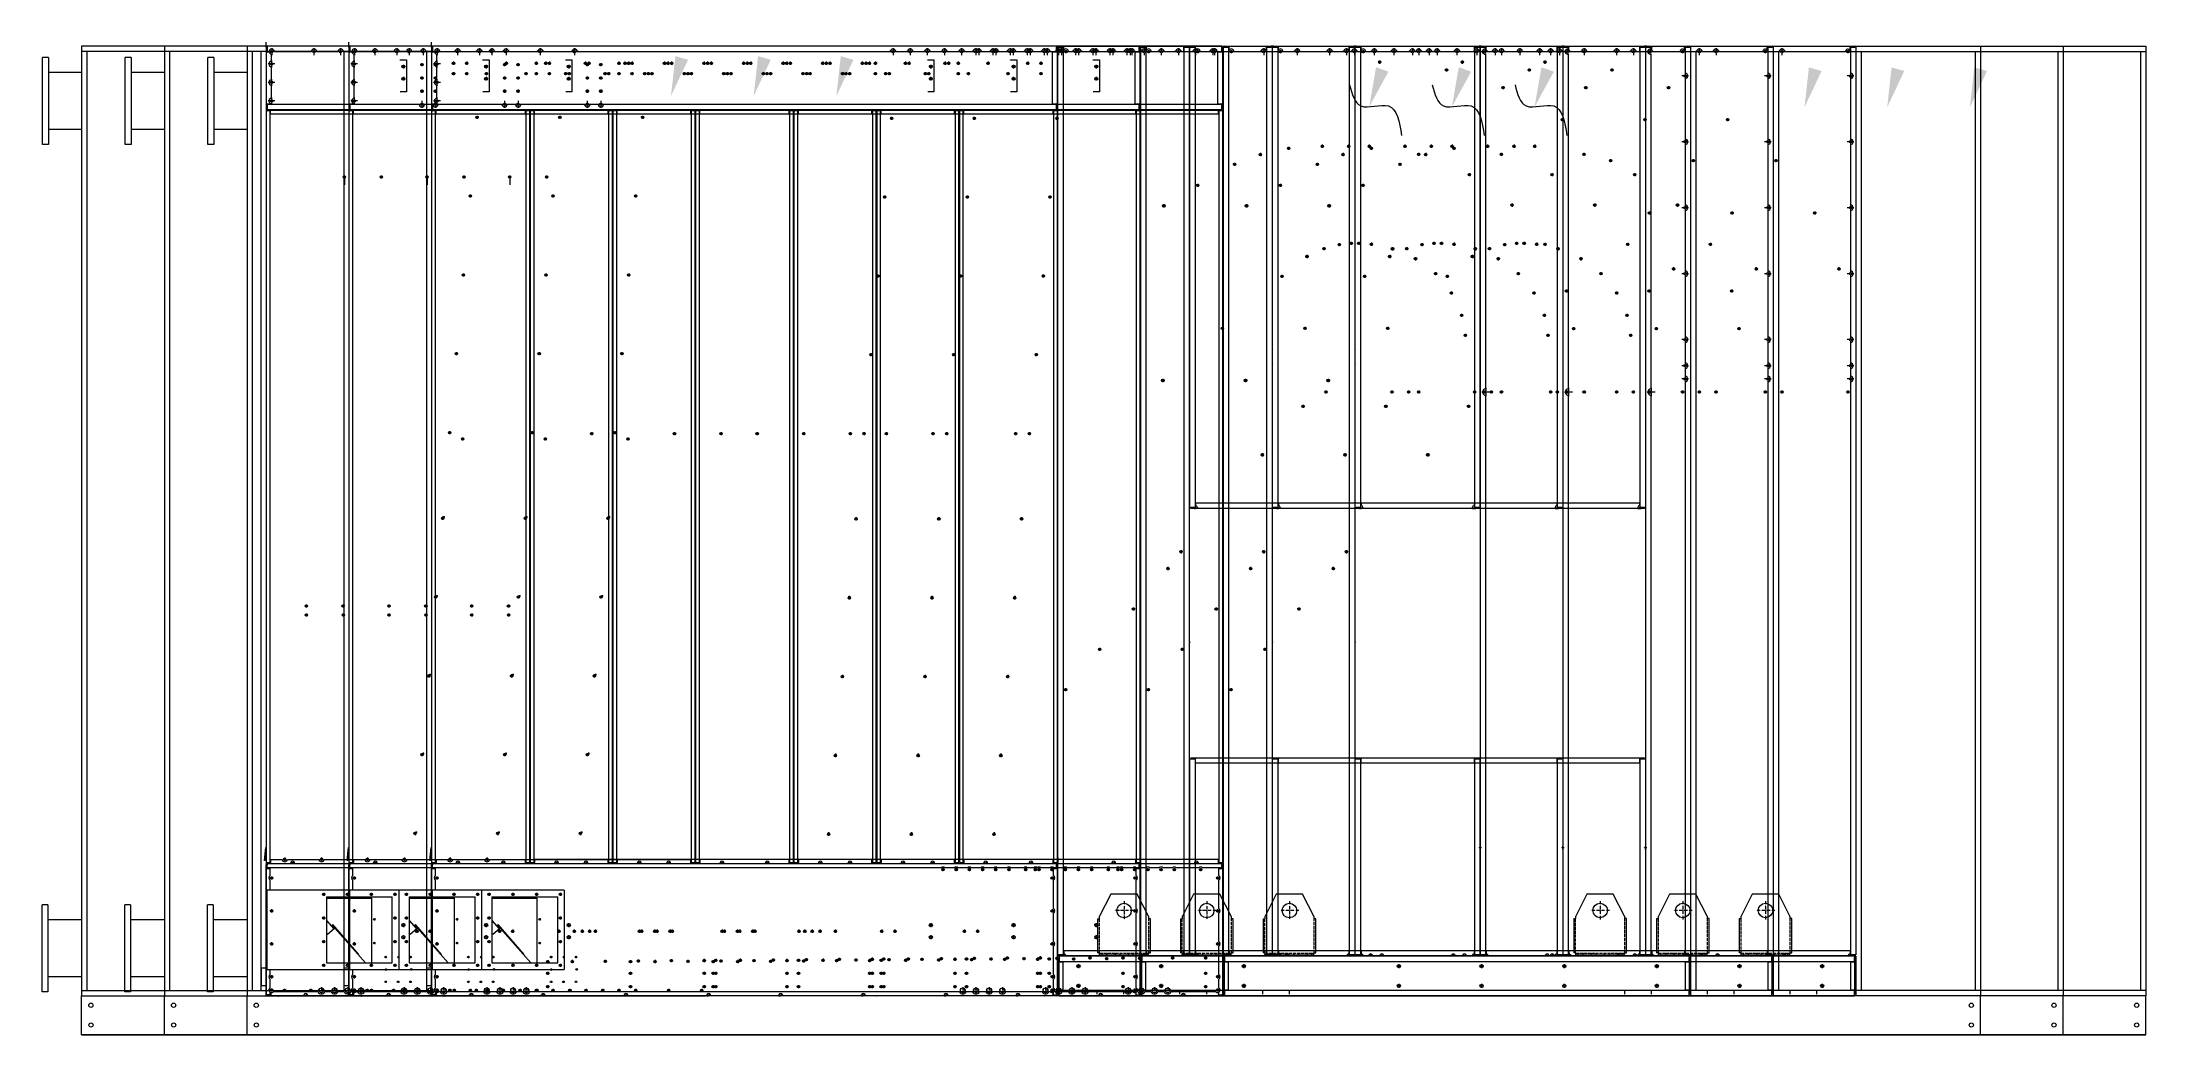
# Model space of a CAD drawing. Header units: millimetres. Extents: x -648583 to 40219, y -129719 to 29148.
# Drawn here: x -648583 to -640606, y -129719 to -125954 of the extents above.
import ezdxf

# ---------------------------------------------------------------- set-up
doc = ezdxf.new("R2010")
doc.units = ezdxf.units.MM
doc.linetypes.add('DASHDOT', pattern=[18.5, 12, -3, 0.5, -3])
doc.linetypes.add('DASHED', pattern=[15, 12, -3])
doc.layers.add('냉각탑_dim', color=1, linetype='Continuous')

# ---------------------------------------------------------------- blocks, each defined once
blk = doc.blocks.new('457536')
at = {"color": 7, "lineweight": 5}
for p, q in [((114592.520962, 89152.297332), (114550.020962, 89069.297332)), ((114692.520962, 89152.297332), (114592.520962, 89152.297332)), ((114735.020962, 89069.297332), (114692.520962, 89152.297332)), ((114542.520962, 89059.297332), (114542.520962, 88929.797332)), ((114742.520962, 88929.797332), (114742.520962, 89059.297332)), ((114550.020962, 88922.297332), (114735.020962, 88922.297332))]:
    blk.add_line(p, q, dxfattribs=at)
at = {"color": 7, "linetype": 'DASHDOT', "lineweight": 5}
for p, q in [((114642.520962, 89126.047332), (114642.520962, 89054.547332)), ((114678.270962, 89090.297332), (114606.770962, 89090.297332))]:
    blk.add_line(p, q, dxfattribs=at)
at = {"color": 7, "lineweight": 5, "ltscale": 0.09375}
for p, q in [((114542.520962, 89059.297332), (114550.020962, 89059.297332)), ((114742.520962, 89059.297332), (114735.020962, 89059.297332)), ((114550.020962, 88929.797332), (114542.520962, 88929.797332)), ((114550.020962, 88922.297332), (114550.020962, 88929.797332)), ((114735.020962, 88929.797332), (114742.520962, 88929.797332)), ((114735.020962, 88922.297332), (114735.020962, 88929.797332))]:
    blk.add_line(p, q, dxfattribs=at)
at = {"color": 7, "linetype": 'DASHED', "lineweight": 5}
for p, q in [((114548.520962, 89059.297332), (114548.520962, 88929.797332)), ((114736.520962, 88929.797332), (114736.520962, 89059.297332)), ((114550.020962, 88928.297332), (114735.020962, 88928.297332))]:
    blk.add_line(p, q, dxfattribs=at)
at = {"color": 7, "lineweight": 5, "ltscale": 0.125}
for p, q in [((114550.020962, 89059.297332), (114550.020962, 89069.297332)), ((114735.020962, 89069.297332), (114735.020962, 89059.297332))]:
    blk.add_line(p, q, dxfattribs=at)
at = {"color": 7, "linetype": 'DASHED', "lineweight": 5, "ltscale": 0.075}
for p, q in [((114558.520962, 88928.297332), (114558.520962, 88922.297332)), ((114576.520962, 88928.297332), (114576.520962, 88922.297332)), ((114608.520962, 88928.297332), (114608.520962, 88922.297332)), ((114626.520962, 88928.297332), (114626.520962, 88922.297332)), ((114658.520962, 88928.297332), (114658.520962, 88922.297332)), ((114676.520962, 88928.297332), (114676.520962, 88922.297332)), ((114708.520962, 88928.297332), (114708.520962, 88922.297332)), ((114726.520962, 88928.297332), (114726.520962, 88922.297332))]:
    blk.add_line(p, q, dxfattribs=at)
at = {"color": 7, "lineweight": 5}
blk.add_circle((114642.520962, 89090.297332), 27.5, dxfattribs=at)
blk = doc.blocks.new('1')
at = {"lineweight": 20}
for p, q in [((19361.3, 18433.6), (18661.3, 18433.6)), ((18661.3, 18433.6), (18661.3, 14833.6)), ((19361.3, 18430.1), (19361.3, 18449.7)), ((19361.3, 18433.6), (19361.3, 14833.6)), ((19364.8, 18433.6), (19361.3, 18433.6)), ((24757.8, 18433.6), (25861.3, 18433.6)), ((24761.3, 18430.1), (24761.3, 18433.6)), ((25861.3, 18433.6), (25861.3, 14833.6)), ((19361.3, 18413.6), (18661.3, 18413.6)), ((18681.3, 18413.6), (18681.3, 14853.6)), ((24761.3, 18413.6), (25861.3, 18413.6)), ((25841.3, 18413.6), (25841.3, 14853.6)), ((18661.3, 14853.6), (19361.3, 14853.6)), ((25861.3, 14853.6), (24761.3, 14853.6)), ((18661.3, 14833.6), (19361.3, 14833.6)), ((19361.3, 14833.6), (19361.3, 14837.1)), ((19361.3, 14833.6), (19364.8, 14833.6)), ((24761.3, 14833.6), (19861.3, 14833.6)), ((25861.3, 14833.6), (24761.3, 14833.6))]:
    blk.add_line(p, q, dxfattribs=at)
at = {"color": 7, "lineweight": 20}
for p, q in [((19361.3, 18431.9), (19361.3, 14937.3)), ((22357.8, 18433.6), (19364.8, 18433.6)), ((22363.3, 14989.1), (22363.3, 18430.1)), ((22383.3, 18430.1), (22383.3, 14989.1)), ((22385.3, 18433.6), (22839.3, 18433.6)), ((22841.3, 14989.1), (22841.3, 18430.1)), ((22861.3, 18430.1), (22861.3, 14989.1)), ((22863.3, 16685.1), (22863.3, 18430.1)), ((22883.3, 18430.1), (22883.3, 16685.1)), ((22885.3, 18433.6), (23941.3, 18433.6)), ((23943.3, 16685.1), (23943.3, 18430.1)), ((23963.3, 18430.1), (23963.3, 16685.1)), ((23965.3, 14989.1), (23965.3, 18430.1)), ((23987.3, 18433.6), (24739.3, 18433.6)), ((24741.3, 18430.1), (24741.3, 18331.6)), ((24761.3, 18430.1), (24761.3, 14989.1)), ((18513.3, 18061.6), (18513.3, 18391.6)), ((18535.3, 18391.6), (18513.3, 18391.6)), ((18535.3, 18391.6), (18535.3, 18061.6)), ((19341.3, 18413.6), (19341.3, 14853.6)), ((19361.3, 18411.6), (19361.3, 18215.6)), ((19381.3, 18376.6), (19381.3, 18403.7)), ((19381.3, 18306.6), (19381.3, 18356.6)), ((19392.3, 18413.6), (19532.3, 18413.6)), ((19552.3, 18413.6), (19633.3, 18413.6)), ((19653.3, 18413.6), (19763.3, 18413.6)), ((19783.3, 18413.6), (19893.3, 18413.6)), ((19869.5, 18382.1), (19893.1, 18382.1)), ((19893.1, 18382.1), (19893.1, 18260.6)), ((19913.3, 18413.6), (21727.8, 18413.6)), ((21747.8, 18413.6), (21792.8, 18413.6)), ((21812.8, 18413.6), (21857.8, 18413.6)), ((21869.5, 18382.1), (21893.1, 18382.1)), ((21877.8, 18413.6), (21922.8, 18413.6)), ((21893.1, 18382.1), (21893.1, 18260.6)), ((21942.8, 18413.6), (21987.8, 18413.6)), ((22007.8, 18413.6), (22052.8, 18413.6)), ((22072.8, 18413.6), (22117.8, 18413.6)), ((22137.8, 18413.6), (22182.8, 18413.6)), ((22202.8, 18413.6), (22247.8, 18413.6)), ((22267.8, 18413.6), (22312.8, 18413.6)), ((22332.8, 18413.6), (22357.8, 18413.6)), ((22341.3, 18411.6), (22341.3, 18215.6)), ((22361.3, 18215.6), (22361.3, 18411.6)), ((22403.3, 18413.6), (22633.3, 18413.6)), ((22653.3, 18413.6), (22839.3, 18413.6)), ((22903.3, 18413.6), (23133.3, 18413.6)), ((23153.3, 18413.6), (23383.3, 18413.6)), ((23403.3, 18413.6), (23477.3, 18413.6)), ((23497.3, 18413.6), (23552.3, 18413.6)), ((23572.3, 18413.6), (23627.3, 18413.6)), ((23647.3, 18413.6), (23721.3, 18413.6)), ((23741.3, 18413.6), (23941.3, 18413.6)), ((23985.3, 17134.6), (23985.3, 18405.5)), ((23990.3, 18413.6), (24221.3, 18413.6)), ((24241.3, 18413.6), (24471.3, 18413.6)), ((24491.3, 18413.6), (24722.3, 18413.6)), ((24781.3, 18413.6), (24781.3, 14853.6)), ((18661.3, 18334.8), (18535.3, 18334.8)), ((19381.3, 18236.6), (19381.3, 18286.6)), ((24741.3, 18311.6), (24741.3, 18081.6)), ((19361.3, 18188.5), (19361.3, 15338.7)), ((19941.3, 18213.6), (19364.8, 18213.6)), ((19364.8, 18193.6), (22357.8, 18193.6)), ((19376.3, 15338.7), (19376.3, 18188.5)), ((19377.9, 18191.6), (20343.7, 18191.6)), ((19893.1, 18260.6), (19869.5, 18260.6)), ((19992.8, 18213.6), (19961.3, 18213.6)), ((22357.8, 18213.6), (20012.8, 18213.6)), ((20345.3, 18188.5), (20345.3, 15338.7)), ((20360.3, 15338.7), (20360.3, 18188.5)), ((20361.8, 18188.5), (20361.8, 15338.7)), ((20376.8, 15338.7), (20376.8, 18188.5)), ((20378.4, 18191.6), (21344.2, 18191.6)), ((21345.8, 18188.5), (21345.8, 15338.7)), ((21360.8, 15338.7), (21360.8, 18188.5)), ((21362.3, 18188.5), (21362.3, 15338.7)), ((21377.3, 15338.7), (21377.3, 18188.5)), ((21378.9, 18191.6), (22344.7, 18191.6)), ((21893.1, 18260.6), (21869.5, 18260.6)), ((22346.3, 18188.5), (22346.3, 15338.7)), ((22361.3, 15338.7), (22361.3, 18188.5)), ((18661.3, 18118.5), (18535.3, 18118.5)), ((20343.7, 18176.6), (19377.9, 18176.6)), ((21344.2, 18176.6), (20378.4, 18176.6)), ((22344.7, 18176.6), (21378.9, 18176.6)), ((18535.3, 18061.6), (18513.3, 18061.6)), ((24741.3, 18061.6), (24741.3, 17831.6)), ((24741.3, 17811.6), (24741.3, 17581.6)), ((24741.3, 17561.6), (24741.3, 17331.6)), ((24741.3, 17311.6), (24741.3, 17232.6)), ((24741.3, 17212.6), (24741.3, 17182.6)), ((24741.3, 17162.6), (24741.3, 14989.1)), ((23985.3, 14989.1), (23985.3, 17110.6)), ((23943.3, 16701.6), (22885.3, 16701.6)), ((23947.5, 16681.6), (22891.5, 16681.6)), ((22863.3, 14989.1), (22863.3, 15732.1)), ((22883.3, 15732.1), (22883.3, 14989.1)), ((22885.3, 15735.6), (23941.3, 15735.6)), ((23941.3, 15715.6), (22885.3, 15715.6)), ((23943.3, 14989.1), (23943.3, 15732.1)), ((23963.3, 15732.1), (23963.3, 14989.1)), ((19355, 15346.5), (19359.3, 15396.4)), ((19357, 15346.4), (19361.3, 15396.2)), ((19361.3, 14837.1), (19361.3, 15316.6)), ((22357.8, 15333.6), (19364.8, 15333.6)), ((21920.2, 15318.6), (19364.8, 15318.6)), ((19376.3, 15289.3), (19376.3, 15316.6)), ((19377.9, 15350.6), (19421.4, 15350.6)), ((19377.9, 15335.6), (19454.6, 15335.6)), ((19441.3, 15350.6), (19561.4, 15350.6)), ((19468, 15335.6), (20253.6, 15335.6)), ((19581.3, 15350.6), (20343.7, 15350.6)), ((20267, 15335.6), (20343.7, 15335.6)), ((21344.2, 15350.6), (20378.4, 15350.6)), ((20378.4, 15335.6), (20455.1, 15335.6)), ((20468.5, 15335.6), (21254.1, 15335.6)), ((21267.5, 15335.6), (21344.2, 15335.6)), ((22344.7, 15350.6), (21378.9, 15350.6)), ((21378.9, 15335.6), (21455.6, 15335.6)), ((21469, 15335.6), (22254.6, 15335.6)), ((21970.2, 15318.6), (21934.5, 15318.6)), ((22020.2, 15318.6), (21984.5, 15318.6)), ((22070.2, 15318.6), (22034.5, 15318.6)), ((22120.2, 15318.6), (22084.5, 15318.6)), ((22170.2, 15318.6), (22134.5, 15318.6)), ((22270.2, 15318.6), (22184.5, 15318.6)), ((22268, 15335.6), (22344.7, 15335.6)), ((22357.8, 15318.6), (22284.5, 15318.6)), ((22346.3, 15289.3), (22346.3, 15316.6)), ((22361.3, 14837.1), (22361.3, 15316.6)), ((19376.3, 15233.6), (19376.3, 15271.9)), ((22346.3, 15164.3), (22346.3, 15271.9)), ((18511.3, 14848.6), (18511.3, 15178.6)), ((18533.3, 15178.6), (18511.3, 15178.6)), ((18533.3, 15178.6), (18533.3, 14848.6)), ((19364.3, 14933.6), (19364.3, 15233.6)), ((19864.3, 15233.6), (19364.3, 15233.6)), ((19589.3, 15208.6), (19839.3, 15208.6)), ((19589.3, 15208.6), (19589.3, 14958.6)), ((19589.3, 15203.6), (19761.3, 15203.6)), ((19761.3, 14958.6), (19761.3, 15203.6)), ((19839.3, 14958.6), (19839.3, 15208.6)), ((19864.3, 15233.6), (19864.3, 14933.6)), ((18661.3, 15121.8), (18533.3, 15121.8)), ((19589.3, 15119.3), (19617.4, 15086.9)), ((19618.2, 15087.6), (19593.4, 15065.7)), ((19710.7, 14989.6), (19612.2, 15102.8)), ((19711.8, 14990.6), (19613.4, 15103.8)), ((19737.5, 14958.6), (19621.2, 15090.2)), ((22346.3, 15039.3), (22346.3, 15146.9)), ((22346.3, 14914.3), (22346.3, 15021.9)), ((22385.3, 15005.6), (22839.3, 15005.6)), ((22885.3, 15005.6), (23941.3, 15005.6)), ((23987.3, 15005.6), (24739.3, 15005.6)), ((19342.1, 14937.8), (19342.1, 14871.5)), ((19364.3, 14933.6), (19864.3, 14933.6)), ((19589.3, 14958.6), (19839.3, 14958.6)), ((22363.3, 14963.6), (24761.3, 14963.6)), ((22363.3, 14855.6), (22363.3, 14961.6)), ((22366.5, 14961.6), (22366.5, 14855.6)), ((24756.6, 14983.6), (22368, 14983.6)), ((22368, 14963.6), (24756.6, 14963.6)), ((22383.3, 14855.6), (22383.3, 14961.6)), ((22832.3, 14985.6), (22392.3, 14985.6)), ((23553.3, 14985.2), (22403.3, 14985.2)), ((23228.3, 14985.6), (22892.3, 14985.6)), ((23584.3, 14985.6), (23242.3, 14985.6)), ((24721.3, 14985.2), (23571.3, 14985.2)), ((23934.3, 14985.6), (23598.3, 14985.6)), ((24230.3, 14985.6), (23994.3, 14985.6)), ((24482.3, 14985.6), (24244.3, 14985.6)), ((24732.3, 14985.6), (24496.3, 14985.6)), ((24741.3, 14961.6), (24741.3, 14855.6)), ((24758.1, 14855.6), (24758.1, 14961.6)), ((24761.3, 14961.6), (24761.3, 14855.6)), ((24761.3, 14855.6), (24761.3, 14961.6)), ((18533.3, 14848.6), (18511.3, 14848.6)), ((18661.3, 14905.5), (18533.3, 14905.5)), ((19376.3, 14864.3), (19376.3, 14896.9)), ((19557.7, 14848.6), (19388.5, 14848.6)), ((19607.7, 14848.6), (19583, 14848.6)), ((19657.7, 14848.6), (19633, 14848.6)), ((19707.7, 14848.6), (19683, 14848.6)), ((21989.7, 14848.6), (19733, 14848.6)), ((22039.7, 14848.6), (22015, 14848.6)), ((22089.7, 14848.6), (22065, 14848.6)), ((22139.7, 14848.6), (22115, 14848.6)), ((22334.2, 14848.6), (22165, 14848.6)), ((22346.3, 14864.3), (22346.3, 14896.9)), ((22512.3, 14853.6), (22363.3, 14853.6)), ((24756.6, 14853.6), (22368, 14853.6)), ((24512.3, 14853.6), (22612.3, 14853.6)), ((24761.3, 14853.6), (24612.3, 14853.6)), ((19504.6, 14833.6), (19378.3, 14833.6)), ((20397.8, 14831.6), (19410.8, 14831.6)), ((20404.6, 14833.6), (19518.1, 14833.6)), ((21304.6, 14833.6), (20418.1, 14833.6)), ((22204.6, 14833.6), (21318.1, 14833.6)), ((22344.3, 14833.6), (22218.1, 14833.6)), ((24761.3, 14833.6), (22363.3, 14833.6)), ((22368, 14833.6), (24756.6, 14833.6))]:
    blk.add_line(p, q, dxfattribs=at)
at = {"color": 7, "lineweight": 20, "ltscale": 0.4625}
for p, q in [((19361.3, 18430.1), (19361.3, 18411.6)), ((19363.3, 18411.6), (19363.3, 18430.1)), ((22359.3, 18430.1), (22359.3, 18411.6)), ((22361.3, 18411.6), (22361.3, 18430.1)), ((22366.8, 18433.6), (22385.3, 18433.6)), ((22385.3, 18431.6), (22366.8, 18431.6)), ((22839.3, 18433.6), (22857.8, 18433.6)), ((22857.8, 18431.6), (22839.3, 18431.6)), ((22866.8, 18433.6), (22885.3, 18433.6)), ((22885.3, 18431.6), (22866.8, 18431.6)), ((23941.3, 18433.6), (23959.8, 18433.6)), ((23959.8, 18431.6), (23941.3, 18431.6)), ((23968.8, 18433.6), (23987.3, 18433.6)), ((23987.3, 18431.6), (23968.8, 18431.6)), ((24739.3, 18433.6), (24757.8, 18433.6)), ((24757.8, 18431.6), (24739.3, 18431.6)), ((19361.3, 18215.6), (19361.3, 18197.1)), ((19363.3, 18197.1), (19363.3, 18215.6)), ((22359.3, 18215.6), (22359.3, 18197.1)), ((22361.3, 18197.1), (22361.3, 18215.6)), ((22866.8, 15735.6), (22885.3, 15735.6)), ((22885.3, 15733.6), (22866.8, 15733.6)), ((23941.3, 15735.6), (23959.8, 15735.6)), ((23959.8, 15733.6), (23941.3, 15733.6)), ((22362.8, 15358), (22362.8, 15339.5)), ((22362.8, 15358), (22362.8, 15339.5))]:
    blk.add_line(p, q, dxfattribs=at)
at = {"color": 7, "lineweight": 20, "ltscale": 0.05}
for p, q in [((19363.3, 18430.1), (19361.3, 18430.1)), ((22359.3, 18430.1), (22361.3, 18430.1)), ((22366.8, 18433.6), (22366.8, 18431.6)), ((22857.8, 18433.6), (22857.8, 18431.6)), ((22866.8, 18433.6), (22866.8, 18431.6)), ((23959.8, 18433.6), (23959.8, 18431.6)), ((23968.8, 18433.6), (23968.8, 18431.6)), ((24757.8, 18433.6), (24757.8, 18431.6)), ((22863.3, 18393.6), (22861.3, 18393.6)), ((22863.3, 18393.6), (22861.3, 18393.6)), ((23965.3, 18393.6), (23963.3, 18393.6)), ((23965.3, 18393.6), (23963.3, 18393.6)), ((19363.3, 18197.1), (19361.3, 18197.1)), ((19403.3, 18191.6), (19403.3, 18193.6)), ((19699.3, 18193.6), (19699.3, 18191.6)), ((19721.3, 18193.6), (19721.3, 18191.6)), ((19743.3, 18193.6), (19743.3, 18191.6)), ((19833.1, 18191.6), (19833.1, 18193.6)), ((19894.3, 18191.6), (19894.3, 18193.6)), ((19924.3, 18193.6), (19924.3, 18191.6)), ((19926.3, 18191.6), (19926.3, 18193.6)), ((19928.3, 18193.6), (19928.3, 18191.6)), ((19930.3, 18193.6), (19930.3, 18191.6)), ((20027.8, 18191.6), (20027.8, 18193.6)), ((20029.8, 18193.6), (20029.8, 18191.6)), ((21833.1, 18191.6), (21833.1, 18193.6)), ((22359.3, 18197.1), (22361.3, 18197.1)), ((23963.3, 17175.6), (23965.3, 17175.6)), ((23965.3, 17147.6), (23963.3, 17147.6)), ((23965.3, 17145.6), (23963.3, 17145.6)), ((23965.3, 17143.6), (23963.3, 17143.6)), ((23965.3, 17101.6), (23963.3, 17101.6)), ((23963.3, 17024), (23965.3, 17024)), ((23963.3, 17022), (23965.3, 17022)), ((23965.3, 17020), (23963.3, 17020)), ((23965.3, 17018.4), (23963.3, 17018.4)), ((22866.8, 16681.6), (22866.8, 16683.6)), ((22879.1, 16681.6), (22879.1, 16683.6)), ((22891.5, 16681.6), (22891.5, 16683.6)), ((23935.1, 16681.6), (23935.1, 16683.6)), ((23947.5, 16681.6), (23947.5, 16683.6)), ((23959.8, 16681.6), (23959.8, 16683.6)), ((22866.8, 15735.6), (22866.8, 15733.6)), ((23959.8, 15735.6), (23959.8, 15733.6)), ((19361.3, 15396.2), (19359.3, 15396.4)), ((19357, 15346.4), (19355, 15346.5)), ((19361.3, 15330.1), (19363.3, 15330.1)), ((19833.1, 15335.6), (19833.1, 15333.6)), ((21833.1, 15335.6), (21833.1, 15333.6)), ((22361.3, 15330.1), (22359.3, 15330.1)), ((22863.3, 15310.6), (22861.3, 15310.6)), ((22863.3, 15310.6), (22861.3, 15310.6)), ((22861.3, 15290.6), (22863.3, 15290.6)), ((22861.3, 15290.2), (22863.3, 15290.2)), ((23965.3, 15310.6), (23963.3, 15310.6)), ((23965.3, 15310.6), (23963.3, 15310.6)), ((23963.3, 15290.6), (23965.3, 15290.6)), ((23963.3, 15290.6), (23965.3, 15290.6)), ((23963.3, 15290.2), (23965.3, 15290.2)), ((22863.3, 15180.6), (22861.3, 15180.6)), ((22863.3, 15180.6), (22861.3, 15180.6)), ((22863.3, 15180.2), (22861.3, 15180.2)), ((22861.3, 15160.2), (22863.3, 15160.2)), ((23965.3, 15180.6), (23963.3, 15180.6)), ((23965.3, 15180.6), (23963.3, 15180.6)), ((23965.3, 15180.2), (23963.3, 15180.2)), ((23963.3, 15160.2), (23965.3, 15160.2)), ((22363.3, 14961.6), (22363.3, 14963.6)), ((22366.5, 14961.6), (22366.5, 14963.6)), ((22366.5, 14961.6), (22366.5, 14963.6)), ((22366.8, 14985.6), (22366.8, 14987.6)), ((22378.3, 14985.6), (22378.3, 14987.6)), ((22846.3, 14985.6), (22846.3, 14987.6)), ((22857.8, 14985.6), (22857.8, 14987.6)), ((22866.8, 14985.6), (22866.8, 14987.6)), ((22878.3, 14985.6), (22878.3, 14987.6)), ((23948.3, 14985.6), (23948.3, 14987.6)), ((23959.8, 14985.6), (23959.8, 14987.6)), ((23968.8, 14985.6), (23968.8, 14987.6)), ((23980.3, 14985.6), (23980.3, 14987.6)), ((24746.3, 14985.6), (24746.3, 14987.6)), ((24757.8, 14985.6), (24757.8, 14987.6)), ((24758.1, 14963.6), (24758.1, 14961.6)), ((24761.3, 14961.6), (24761.3, 14963.6)), ((22363.3, 14853.6), (22363.3, 14855.6)), ((22366.5, 14853.6), (22366.5, 14855.6)), ((22366.5, 14853.6), (22366.5, 14855.6)), ((24758.1, 14855.6), (24758.1, 14853.6)), ((24761.3, 14853.6), (24761.3, 14855.6)), ((19364.8, 14833.6), (19364.8, 14835.6)), ((19407.3, 14831.6), (19409.3, 14831.6)), ((19504.6, 14833.6), (19504.6, 14835.6)), ((19518.1, 14833.6), (19518.1, 14835.6)), ((20401.3, 14831.6), (20399.3, 14831.6)), ((20404.6, 14833.6), (20404.6, 14835.6)), ((20418.1, 14833.6), (20418.1, 14835.6)), ((21304.6, 14833.6), (21304.6, 14835.6)), ((21318.1, 14833.6), (21318.1, 14835.6)), ((22204.6, 14833.6), (22204.6, 14835.6)), ((22218.1, 14833.6), (22218.1, 14835.6)), ((22357.8, 14833.6), (22357.8, 14835.6))]:
    blk.add_line(p, q, dxfattribs=at)
at = {"color": 7, "lineweight": 20, "ltscale": 0.0375}
for p, q in [((19363.3, 18430.1), (19364.8, 18430.1)), ((22359.3, 18430.1), (22357.8, 18430.1)), ((22366.8, 18431.6), (22366.8, 18430.1)), ((22857.8, 18431.6), (22857.8, 18430.1)), ((22866.8, 18430.1), (22866.8, 18431.6)), ((23959.8, 18430.1), (23959.8, 18431.6)), ((23968.8, 18431.6), (23968.8, 18430.1)), ((24757.8, 18431.6), (24757.8, 18430.1)), ((19363.3, 18197.1), (19364.8, 18197.1)), ((19364.4, 18190), (19364.4, 18188.5)), ((20357.2, 18190), (20357.2, 18188.5)), ((20364.9, 18190), (20364.9, 18188.5)), ((21357.7, 18190), (21357.7, 18188.5)), ((21365.4, 18190), (21365.4, 18188.5)), ((22359.3, 18197.1), (22357.8, 18197.1)), ((22358.2, 18190), (22358.2, 18188.5)), ((20361.8, 16986.6), (20360.3, 16986.6)), ((20361.8, 16942.6), (20360.3, 16942.6)), ((20361.8, 16925.6), (20360.3, 16925.6)), ((21362.3, 16986.6), (21360.8, 16986.6)), ((21362.3, 16942.6), (21360.8, 16942.6)), ((21362.3, 16925.6), (21360.8, 16925.6)), ((22866.8, 16685.1), (22866.8, 16683.6)), ((23959.8, 16685.1), (23959.8, 16683.6)), ((22866.8, 15733.6), (22866.8, 15732.1)), ((23959.8, 15733.6), (23959.8, 15732.1)), ((19363.3, 15330.1), (19364.8, 15330.1)), ((19364.4, 15337.2), (19364.4, 15338.7)), ((20357.2, 15337.2), (20357.2, 15338.7)), ((20364.9, 15337.2), (20364.9, 15338.7)), ((21357.7, 15337.2), (21357.7, 15338.7)), ((21365.4, 15337.2), (21365.4, 15338.7)), ((22359.3, 15330.1), (22357.8, 15330.1)), ((22358.2, 15337.2), (22358.2, 15338.7)), ((19611.1, 15101.8), (19612.2, 15102.8)), ((19612.2, 15102.8), (19613.4, 15103.8)), ((19710.7, 14989.6), (19711.8, 14990.6)), ((22366.5, 14961.6), (22368, 14961.6)), ((22366.8, 14987.6), (22366.8, 14989.1)), ((22857.8, 14987.6), (22857.8, 14989.1)), ((22866.8, 14987.6), (22866.8, 14989.1)), ((23959.8, 14987.6), (23959.8, 14989.1)), ((23968.8, 14987.6), (23968.8, 14989.1)), ((24758.1, 14961.6), (24756.6, 14961.6)), ((24757.8, 14987.6), (24757.8, 14989.1)), ((19364.8, 14835.6), (19364.8, 14837.1)), ((22357.8, 14835.6), (22357.8, 14837.1))]:
    blk.add_line(p, q, dxfattribs=at)
at = {"color": 7, "lineweight": 20, "ltscale": 0.0875}
for p, q in [((19364.8, 18433.6), (19364.8, 18430.1)), ((22357.8, 18433.6), (22357.8, 18430.1)), ((22363.3, 18430.1), (22366.8, 18430.1)), ((22385.3, 18433.6), (22385.3, 18430.1)), ((22839.3, 18433.6), (22839.3, 18430.1)), ((22861.3, 18430.1), (22857.8, 18430.1)), ((22863.3, 18430.1), (22866.8, 18430.1)), ((22885.3, 18433.6), (22885.3, 18430.1)), ((23941.3, 18433.6), (23941.3, 18430.1)), ((23963.3, 18430.1), (23959.8, 18430.1)), ((23965.3, 18430.1), (23968.8, 18430.1)), ((23987.3, 18433.6), (23987.3, 18430.1)), ((24739.3, 18433.6), (24739.3, 18430.1)), ((24761.3, 18430.1), (24757.8, 18430.1)), ((19361.3, 18411.6), (19364.8, 18411.6)), ((22361.3, 18411.6), (22357.8, 18411.6)), ((19361.3, 18215.6), (19364.8, 18215.6)), ((19364.8, 18193.6), (19364.8, 18197.1)), ((22361.3, 18215.6), (22357.8, 18215.6)), ((22357.8, 18193.6), (22357.8, 18197.1)), ((22863.3, 16685.1), (22866.8, 16685.1)), ((23963.3, 16685.1), (23959.8, 16685.1)), ((22863.3, 15732.1), (22866.8, 15732.1)), ((22885.3, 15735.6), (22885.3, 15732.1)), ((23941.3, 15735.6), (23941.3, 15732.1)), ((23963.3, 15732.1), (23959.8, 15732.1)), ((19361.3, 15316.6), (19364.8, 15316.6)), ((19364.8, 15333.6), (19364.8, 15330.1)), ((22357.8, 15333.6), (22357.8, 15330.1)), ((22361.3, 15316.6), (22357.8, 15316.6)), ((22363.3, 14989.1), (22366.8, 14989.1)), ((22861.3, 14989.1), (22857.8, 14989.1)), ((22863.3, 14989.1), (22866.8, 14989.1)), ((23963.3, 14989.1), (23959.8, 14989.1)), ((23965.3, 14989.1), (23968.8, 14989.1)), ((24761.3, 14989.1), (24757.8, 14989.1)), ((19361.3, 14837.1), (19364.8, 14837.1)), ((19378.3, 14833.6), (19378.3, 14837.1)), ((22344.3, 14833.6), (22344.3, 14837.1)), ((22361.3, 14837.1), (22357.8, 14837.1))]:
    blk.add_line(p, q, dxfattribs=at)
at = {"color": 7, "lineweight": 20, "ltscale": 0.4125}
for p, q in [((19364.8, 18430.1), (19364.8, 18413.6)), ((22357.8, 18413.6), (22357.8, 18430.1)), ((22366.8, 18430.1), (22383.3, 18430.1)), ((22839.3, 18430.1), (22839.3, 18413.6)), ((22841.3, 18430.1), (22857.8, 18430.1)), ((22866.8, 18430.1), (22883.3, 18430.1)), ((23941.3, 18430.1), (23941.3, 18413.6)), ((23943.3, 18430.1), (23959.8, 18430.1)), ((23968.8, 18430.1), (23985.3, 18430.1)), ((24741.3, 18430.1), (24757.8, 18430.1)), ((22357.8, 18411.6), (22341.3, 18411.6)), ((19364.8, 18215.6), (19381.3, 18215.6)), ((19364.8, 18213.6), (19364.8, 18197.1)), ((22341.3, 18215.6), (22357.8, 18215.6)), ((22357.8, 18197.1), (22357.8, 18213.6)), ((22883.3, 16685.1), (22866.8, 16685.1)), ((23959.8, 16685.1), (23943.3, 16685.1)), ((22866.8, 15732.1), (22883.3, 15732.1)), ((22885.3, 15715.6), (22885.3, 15732.1)), ((23941.3, 15732.1), (23941.3, 15715.6)), ((23943.3, 15732.1), (23959.8, 15732.1)), ((22383.3, 14989.1), (22366.8, 14989.1)), ((22857.8, 14989.1), (22841.3, 14989.1)), ((22883.3, 14989.1), (22866.8, 14989.1)), ((23959.8, 14989.1), (23943.3, 14989.1)), ((23985.3, 14989.1), (23968.8, 14989.1)), ((24757.8, 14989.1), (24741.3, 14989.1))]:
    blk.add_line(p, q, dxfattribs=at)
at = {"color": 7, "lineweight": 20, "ltscale": 0.2625}
for p, q in [((22385.3, 18419.6), (22385.3, 18430.1)), ((22885.3, 18419.6), (22885.3, 18430.1))]:
    blk.add_line(p, q, dxfattribs=at)
at = {"color": 7, "lineweight": 20, "ltscale": 0.224999}
for p, q in [((22866.8, 18433.6), (22857.8, 18433.6)), ((23968.8, 18433.6), (23959.8, 18433.6))]:
    blk.add_line(p, q, dxfattribs=at)
at = {"color": 7, "lineweight": 20, "ltscale": 0.210944}
blk.add_line((23985.3, 18421.7), (23985.3, 18430.1), dxfattribs=at)
at = {"color": 7, "lineweight": 20, "ltscale": 0.244795}
blk.add_line((23987.3, 18420.3), (23987.3, 18430.1), dxfattribs=at)
at = {"color": 7, "lineweight": 20, "ltscale": 0.309422}
blk.add_line((24739.3, 18417.7), (24739.3, 18430.1), dxfattribs=at)
at = {"color": 7, "lineweight": 20, "ltscale": 0.1875}
blk.add_line((19364.8, 18413.6), (19372.3, 18413.6), dxfattribs=at)
at = {"color": 7, "lineweight": 20, "ltscale": 0.192551}
blk.add_line((19372.5, 18411.6), (19364.8, 18411.6), dxfattribs=at)
at = {"color": 7, "linetype": 'DASHDOT', "lineweight": 20}
for p, q in [((19394.3, 18366.6), (19368.3, 18366.6)), ((19395.3, 18413.6), (19369.3, 18413.6)), ((19381.3, 18379.6), (19381.3, 18353.6)), ((19382.3, 18426.6), (19382.3, 18400.6)), ((19555.3, 18413.6), (19529.3, 18413.6)), ((19542.3, 18426.6), (19542.3, 18400.6)), ((19656.3, 18413.6), (19630.3, 18413.6)), ((19643.3, 18426.6), (19643.3, 18400.6)), ((19786.3, 18413.6), (19760.3, 18413.6)), ((19773.3, 18426.6), (19773.3, 18400.6)), ((19916.3, 18413.6), (19890.3, 18413.6)), ((19903.3, 18426.6), (19903.3, 18400.6)), ((21750.8, 18413.6), (21724.8, 18413.6)), ((21737.8, 18426.6), (21737.8, 18400.6)), ((21815.8, 18413.6), (21789.8, 18413.6)), ((21802.8, 18426.6), (21802.8, 18400.6)), ((21880.8, 18413.6), (21854.8, 18413.6)), ((21867.8, 18426.6), (21867.8, 18400.6)), ((21945.8, 18413.6), (21919.8, 18413.6)), ((21932.8, 18426.6), (21932.8, 18400.6)), ((22010.8, 18413.6), (21984.8, 18413.6)), ((21997.8, 18426.6), (21997.8, 18400.6)), ((22075.8, 18413.6), (22049.8, 18413.6)), ((22062.8, 18426.6), (22062.8, 18400.6)), ((22140.8, 18413.6), (22114.8, 18413.6)), ((22127.8, 18426.6), (22127.8, 18400.6)), ((22205.8, 18413.6), (22179.8, 18413.6)), ((22192.8, 18426.6), (22192.8, 18400.6)), ((22270.8, 18413.6), (22244.8, 18413.6)), ((22257.8, 18426.6), (22257.8, 18400.6)), ((22335.8, 18413.6), (22309.8, 18413.6)), ((22322.8, 18426.6), (22322.8, 18400.6)), ((22656.3, 18413.6), (22630.3, 18413.6)), ((22643.3, 18426.6), (22643.3, 18400.6)), ((23156.3, 18413.6), (23130.3, 18413.6)), ((23143.3, 18426.6), (23143.3, 18400.6)), ((23406.3, 18413.6), (23380.3, 18413.6)), ((23393.3, 18426.6), (23393.3, 18400.6)), ((23500.3, 18413.6), (23474.3, 18413.6)), ((23487.3, 18426.6), (23487.3, 18400.6)), ((23575.3, 18413.6), (23549.3, 18413.6)), ((23562.3, 18426.6), (23562.3, 18400.6)), ((23650.3, 18413.6), (23624.3, 18413.6)), ((23637.3, 18426.6), (23637.3, 18400.6)), ((23744.3, 18413.6), (23718.3, 18413.6)), ((23731.3, 18426.6), (23731.3, 18400.6)), ((23993, 18413.6), (23969.6, 18413.6)), ((23981.3, 18425.3), (23981.3, 18401.9)), ((24244.3, 18413.6), (24218.3, 18413.6)), ((24231.3, 18426.6), (24231.3, 18400.6)), ((24494.3, 18413.6), (24468.3, 18413.6)), ((24481.3, 18426.6), (24481.3, 18400.6)), ((19394.3, 18296.6), (19368.3, 18296.6)), ((19381.3, 18309.6), (19381.3, 18283.6)), ((24754.3, 18321.6), (24728.3, 18321.6)), ((24741.3, 18334.6), (24741.3, 18308.6)), ((19394.3, 18226.6), (19368.3, 18226.6)), ((19381.3, 18239.6), (19381.3, 18213.6)), ((19964.3, 18213.6), (19938.3, 18213.6)), ((19951.3, 18226.6), (19951.3, 18200.6)), ((20015.8, 18213.6), (19989.8, 18213.6)), ((20002.8, 18226.6), (20002.8, 18200.6)), ((24754.3, 18071.6), (24728.3, 18071.6)), ((24741.3, 18084.6), (24741.3, 18058.6)), ((24754.3, 17821.6), (24728.3, 17821.6)), ((24741.3, 17834.6), (24741.3, 17808.6)), ((24754.3, 17571.6), (24728.3, 17571.6)), ((24741.3, 17584.6), (24741.3, 17558.6)), ((24754.3, 17321.6), (24728.3, 17321.6)), ((24741.3, 17334.6), (24741.3, 17308.6)), ((24741.3, 17235.6), (24741.3, 17209.6)), ((24754.3, 17222.6), (24728.3, 17222.6)), ((24754.3, 17172.6), (24728.3, 17172.6)), ((24741.3, 17185.6), (24741.3, 17159.6)), ((24000.9, 17122.6), (23969.7, 17122.6)), ((23985.3, 17138.2), (23985.3, 17107)), ((19582, 14854.6), (19558.6, 14854.6)), ((19570.3, 14866.3), (19570.3, 14842.9)), ((19632, 14854.6), (19608.6, 14854.6)), ((19620.3, 14866.3), (19620.3, 14842.9)), ((19682, 14854.6), (19658.6, 14854.6)), ((19670.3, 14866.3), (19670.3, 14842.9)), ((19732, 14854.6), (19708.6, 14854.6)), ((19720.3, 14866.3), (19720.3, 14842.9)), ((22014, 14854.6), (21990.6, 14854.6)), ((22002.3, 14866.3), (22002.3, 14842.9)), ((22064, 14854.6), (22040.6, 14854.6)), ((22052.3, 14866.3), (22052.3, 14842.9)), ((22114, 14854.6), (22090.6, 14854.6)), ((22102.3, 14866.3), (22102.3, 14842.9)), ((22164, 14854.6), (22140.6, 14854.6)), ((22152.3, 14866.3), (22152.3, 14842.9))]:
    blk.add_line(p, q, dxfattribs=at)
at = {"color": 7, "linetype": 'DASHDOT', "lineweight": 20, "ltscale": 0.292499}
for p, q in [((19648.2, 18413.6), (19636.5, 18413.6)), ((19778.2, 18413.6), (19766.5, 18413.6)), ((19908.2, 18413.6), (19896.5, 18413.6)), ((19957.2, 18363.6), (19945.5, 18363.6)), ((20008.7, 18363.6), (19997, 18363.6)), ((20077.2, 18369.6), (20065.5, 18369.6)), ((20127.2, 18369.6), (20115.5, 18369.6)), ((20277.2, 18369.6), (20265.5, 18369.6)), ((20427.2, 18369.6), (20415.5, 18369.6)), ((20577.2, 18369.6), (20565.5, 18369.6)), ((20727.2, 18369.6), (20715.5, 18369.6)), ((20877.2, 18369.6), (20865.5, 18369.6)), ((21027.2, 18369.6), (21015.5, 18369.6)), ((21177.2, 18369.6), (21165.5, 18369.6)), ((21327.2, 18369.6), (21315.5, 18369.6)), ((23836.5, 18349.6), (23836.5, 18337.9)), ((24737.2, 18413.6), (24725.5, 18413.6)), ((19957.2, 18313.6), (19945.5, 18313.6)), ((20008.7, 18313.6), (19997, 18313.6)), ((20077.2, 18329.6), (20065.5, 18329.6)), ((20127.2, 18329.6), (20115.5, 18329.6)), ((20202.2, 18329.6), (20190.5, 18329.6)), ((20352.2, 18329.6), (20340.5, 18329.6)), ((20502.2, 18329.6), (20490.5, 18329.6)), ((20652.2, 18329.6), (20640.5, 18329.6)), ((20802.2, 18329.6), (20790.5, 18329.6)), ((20952.2, 18329.6), (20940.5, 18329.6)), ((21102.2, 18329.6), (21090.5, 18329.6)), ((21252.2, 18329.6), (21240.5, 18329.6)), ((23842.3, 18343.8), (23830.6, 18343.8)), ((24057, 18277), (24045.3, 18277)), ((24051.1, 18282.8), (24051.1, 18271.1)), ((19957.2, 18263.6), (19945.5, 18263.6)), ((20008.7, 18263.6), (19997, 18263.6)), ((20166.8, 18164.5), (20155.1, 18164.5)), ((20160.9, 18170.4), (20160.9, 18158.7)), ((21732.5, 18166.6), (21732.5, 18154.9)), ((24281.1, 18155.9), (24269.4, 18155.9)), ((24275.2, 18161.8), (24275.2, 18150.1)), ((23130.6, 18029.3), (23130.6, 18017.6)), ((23237.5, 18053.1), (23237.5, 18041.4)), ((23365.3, 18060.8), (23365.3, 18049.1)), ((23471.2, 18054.9), (23459.5, 18054.9)), ((23465.3, 18060.8), (23465.3, 18049.1)), ((23549.7, 18054.9), (23538, 18054.9)), ((23543.8, 18060.8), (23543.8, 18049.1)), ((23730.4, 18030), (23730.4, 18018.3)), ((23032.7, 17992.1), (23032.7, 17980.4)), ((23736.3, 18024.1), (23724.6, 18024.1)), ((24464.3, 17999.7), (24452.6, 17999.7)), ((24458.5, 18005.6), (24458.5, 17993.9)), ((19663.2, 17938.1), (19651.5, 17938.1)), ((19803.2, 17938.1), (19791.5, 17938.1)), ((20134.8, 17871.5), (20134.8, 17859.8)), ((22893.1, 17912.6), (22893.1, 17900.9)), ((23929, 17947.1), (23917.3, 17947.1)), ((20140.6, 17865.7), (20128.9, 17865.7)), ((21706.4, 17867.7), (21706.4, 17856)), ((24611.7, 17802.1), (24600, 17802.1)), ((23313.7, 17636.7), (23302, 17636.7)), ((23307.8, 17642.5), (23307.8, 17630.8)), ((23372.3, 17672.2), (23372.3, 17660.5)), ((23430, 17687.2), (23430, 17675.5)), ((23481.2, 17686.9), (23469.5, 17686.9)), ((23475.3, 17692.8), (23475.3, 17681.1)), ((23509.7, 17686.9), (23498, 17686.9)), ((23503.8, 17692.8), (23503.8, 17681.1)), ((23551.7, 17689.2), (23551.7, 17677.5)), ((23718.9, 17633.7), (23718.9, 17622)), ((24215.9, 17682.9), (24204.2, 17682.9)), ((24210.1, 17688.7), (24210.1, 17677)), ((20114.5, 17566.8), (20102.8, 17566.8)), ((21680.2, 17568.9), (21680.2, 17557.2)), ((23212.3, 17567.8), (23212.3, 17556.1)), ((23794.8, 17577.1), (23794.8, 17565.4)), ((24703.1, 17589.9), (24691.4, 17589.9)), ((24697.3, 17595.8), (24697.3, 17584.1)), ((23854.8, 17504.5), (23854.8, 17492.8)), ((24296.9, 17505.9), (24285.2, 17505.9)), ((24291.1, 17511.7), (24291.1, 17500)), ((23899.7, 17413.4), (23888, 17413.4)), ((23893.8, 17419.3), (23893.8, 17407.6)), ((22986.7, 17370), (22986.7, 17358.3)), ((23913.9, 17337.6), (23902.2, 17337.6)), ((24324.3, 17362.6), (24312.6, 17362.6)), ((20088.3, 17268), (20076.6, 17268)), ((21659.9, 17264.2), (21648.2, 17264.2)), ((21654.1, 17270), (21654.1, 17258.3)), ((23635.2, 17122.6), (23623.5, 17122.6)), ((23737.2, 17122.6), (23725.5, 17122.6)), ((23987.2, 17122.6), (23975.5, 17122.6)), ((24237.2, 17122.6), (24225.5, 17122.6)), ((24487.2, 17122.6), (24475.5, 17122.6)), ((24737.2, 17122.6), (24725.5, 17122.6)), ((20062.2, 16969.1), (20050.5, 16969.1)), ((20111.6, 16944.4), (20099.9, 16944.4)), ((20105.7, 16950.3), (20105.7, 16938.6)), ((20595.6, 16970.9), (20595.6, 16959.2)), ((21085.6, 16970.9), (21085.6, 16959.2)), ((21575.6, 16970.9), (21575.6, 16959.2)), ((21633.8, 16965.3), (21622.1, 16965.3)), ((21627.9, 16971.2), (21627.9, 16959.5)), ((23138.5, 16890.6), (23138.5, 16878.9)), ((20030, 16650.3), (20030, 16638.6)), ((22830, 16522.9), (22830, 16511.2)), ((22780.1, 16459.5), (22780.1, 16447.8)), ((19518.7, 16311.6), (19507, 16311.6)), ((19519.2, 16277.6), (19507.5, 16277.6)), ((19512.8, 16317.5), (19512.8, 16305.8)), ((19513.3, 16283.5), (19513.3, 16271.8)), ((19658.7, 16311.6), (19647, 16311.6)), ((19659.2, 16277.6), (19647.5, 16277.6)), ((19652.8, 16317.5), (19652.8, 16305.8)), ((19653.3, 16283.5), (19653.3, 16271.8)), ((20003.9, 16351.4), (20003.9, 16339.7)), ((21571.8, 16348), (21571.8, 16336.3)), ((22521, 16153), (22521, 16141.3)), ((19977.7, 16052.6), (19977.7, 16040.9)), ((21545.6, 16049.2), (21545.6, 16037.5)), ((21493.3, 15451.5), (21493.3, 15439.8)), ((19437.2, 15351.6), (19425.5, 15351.6)), ((19431.3, 15357.5), (19431.3, 15345.8)), ((19577.2, 15351.6), (19565.5, 15351.6)), ((19571.3, 15357.5), (19571.3, 15345.8)), ((23969, 15394.7), (23957.3, 15394.7)), ((19387.2, 15280.6), (19375.5, 15280.6)), ((19585.2, 15218.6), (19573.5, 15218.6)), ((19675.2, 15218.6), (19663.5, 15218.6)), ((19765.2, 15218.6), (19753.5, 15218.6)), ((19855.2, 15218.6), (19843.5, 15218.6)), ((19387.2, 15155.6), (19375.5, 15155.6)), ((19585.2, 15128.6), (19573.5, 15128.6)), ((19855.2, 15128.6), (19843.5, 15128.6)), ((19938.2, 15078.6), (19926.5, 15078.6)), ((19988.2, 15078.6), (19976.5, 15078.6)), ((20477.2, 15078.6), (20465.5, 15078.6)), ((20535.2, 15078.6), (20523.5, 15078.6)), ((20593.2, 15078.6), (20581.5, 15078.6)), ((20782.2, 15078.6), (20770.5, 15078.6)), ((20840.2, 15078.6), (20828.5, 15078.6)), ((20898.2, 15078.6), (20886.5, 15078.6)), ((21387.2, 15078.6), (21375.5, 15078.6)), ((19387.2, 15030.6), (19375.5, 15030.6)), ((19585.2, 15038.6), (19573.5, 15038.6)), ((19855.2, 15038.6), (19843.5, 15038.6)), ((19585.2, 14948.6), (19573.5, 14948.6)), ((19675.2, 14948.6), (19663.5, 14948.6)), ((19765.2, 14948.6), (19753.5, 14948.6)), ((19855.2, 14948.6), (19843.5, 14948.6)), ((20434.7, 14962.8), (20423, 14962.8)), ((20434.7, 14918.6), (20423, 14918.6)), ((20527.7, 14963.5), (20516, 14963.5)), ((20652.7, 14964.5), (20641, 14964.5)), ((20777.7, 14965.5), (20766, 14965.5)), ((20902.7, 14966.5), (20891, 14966.5)), ((21027.7, 14967.4), (21016, 14967.4)), ((21027.7, 14918.6), (21016, 14918.6)), ((21071.7, 14967.8), (21060, 14967.8)), ((21071.7, 14918.6), (21060, 14918.6)), ((21164.7, 14968.5), (21153, 14968.5)), ((21289.7, 14969.5), (21278, 14969.5)), ((19387.2, 14905.6), (19375.5, 14905.6)), ((19387.2, 14855.6), (19375.5, 14855.6)), ((19436.2, 14854.6), (19424.5, 14854.6)), ((19536.2, 14854.6), (19524.5, 14854.6)), ((19766.2, 14854.6), (19754.5, 14854.6)), ((19891.2, 14854.6), (19879.5, 14854.6)), ((20016.2, 14854.6), (20004.5, 14854.6)), ((20141.2, 14854.6), (20129.5, 14854.6)), ((20266.2, 14854.6), (20254.5, 14854.6)), ((20391.2, 14854.6), (20379.5, 14854.6)), ((20434.7, 14868.6), (20423, 14868.6)), ((21027.7, 14868.6), (21016, 14868.6)), ((21071.7, 14868.6), (21060, 14868.6))]:
    blk.add_line(p, q, dxfattribs=at)
at = {"color": 7, "linetype": 'DASHDOT', "lineweight": 20, "ltscale": 0.292505}
for p, q in [((19642.3, 18419.5), (19642.3, 18407.8)), ((19772.3, 18419.5), (19772.3, 18407.8)), ((19902.3, 18419.5), (19902.3, 18407.8)), ((19951.3, 18369.5), (19951.3, 18357.8)), ((20002.8, 18369.5), (20002.8, 18357.8)), ((20071.3, 18375.5), (20071.3, 18363.8)), ((20121.3, 18375.5), (20121.3, 18363.8)), ((20271.3, 18375.5), (20271.3, 18363.8)), ((20421.3, 18375.5), (20421.3, 18363.8)), ((20571.3, 18375.5), (20571.3, 18363.8)), ((20721.3, 18375.5), (20721.3, 18363.8)), ((20871.3, 18375.5), (20871.3, 18363.8)), ((21021.3, 18375.5), (21021.3, 18363.8)), ((21171.3, 18375.5), (21171.3, 18363.8)), ((21321.3, 18375.5), (21321.3, 18363.8)), ((21471.3, 18375.5), (21471.3, 18363.8)), ((21621.3, 18375.5), (21621.3, 18363.8)), ((21671.3, 18375.5), (21671.3, 18363.8)), ((22393.3, 18419.5), (22393.3, 18407.8)), ((22893.3, 18419.5), (22893.3, 18407.8)), ((23582.7, 18379.5), (23582.7, 18367.8)), ((24731.3, 18419.5), (24731.3, 18407.8)), ((19951.3, 18319.5), (19951.3, 18307.8)), ((19951.3, 18269.5), (19951.3, 18257.8)), ((20002.8, 18319.5), (20002.8, 18307.8)), ((20002.8, 18269.5), (20002.8, 18257.8)), ((20071.3, 18335.5), (20071.3, 18323.8)), ((20121.3, 18335.5), (20121.3, 18323.8)), ((20196.3, 18335.5), (20196.3, 18323.8)), ((20346.3, 18335.5), (20346.3, 18323.8)), ((20496.3, 18335.5), (20496.3, 18323.8)), ((20646.3, 18335.5), (20646.3, 18323.8)), ((20796.3, 18335.5), (20796.3, 18323.8)), ((20946.3, 18335.5), (20946.3, 18323.8)), ((21096.3, 18335.5), (21096.3, 18323.8)), ((21246.3, 18335.5), (21246.3, 18323.8)), ((21396.3, 18335.5), (21396.3, 18323.8)), ((21546.3, 18335.5), (21546.3, 18323.8)), ((21671.3, 18335.5), (21671.3, 18323.8)), ((23923.2, 17952.9), (23923.2, 17941.2)), ((19657.3, 17944), (19657.3, 17932.3)), ((19797.3, 17944), (19797.3, 17932.3)), ((24085.2, 17837.2), (24085.2, 17825.5)), ((24605.8, 17807.9), (24605.8, 17796.2)), ((23631.7, 17671.7), (23631.7, 17660)), ((20108.6, 17572.7), (20108.6, 17561)), ((23908, 17343.5), (23908, 17331.8)), ((24318.4, 17368.5), (24318.4, 17356.8)), ((20082.5, 17273.8), (20082.5, 17262.1)), ((23292.8, 17074.5), (23292.8, 17062.8)), ((23379.3, 17128.5), (23379.3, 17116.8)), ((23629.3, 17128.5), (23629.3, 17116.8)), ((23731.3, 17128.5), (23731.3, 17116.8)), ((23981.3, 17128.5), (23981.3, 17116.8)), ((24231.3, 17128.5), (24231.3, 17116.8)), ((24481.3, 17128.5), (24481.3, 17116.8)), ((24731.3, 17128.5), (24731.3, 17116.8)), ((20056.3, 16975), (20056.3, 16963.3)), ((20035.9, 16644.4), (20024.2, 16644.4)), ((20009.7, 16345.6), (19998, 16345.6)), ((19983.6, 16046.7), (19971.9, 16046.7)), ((19957.4, 15747.9), (19945.7, 15747.9)), ((19931.3, 15449), (19919.6, 15449))]:
    blk.add_line(p, q, dxfattribs=at)
at = {"color": 7, "lineweight": 20, "ltscale": 0.023431}
for p, q in [((19869.5, 18381.2), (19869.5, 18382.1)), ((21869.5, 18381.2), (21869.5, 18382.1))]:
    blk.add_line(p, q, dxfattribs=at)
at = {"color": 7, "linetype": 'DASHDOT', "lineweight": 20, "ltscale": 0.357501}
for p, q in [((19888.5, 18356.6), (19874.2, 18356.6)), ((19888.5, 18310.6), (19874.2, 18310.6))]:
    blk.add_line(p, q, dxfattribs=at)
at = {"color": 7, "linetype": 'DASHDOT', "lineweight": 20, "ltscale": 0.357495}
for p, q in [((19881.3, 18363.8), (19881.3, 18349.5)), ((21881.3, 18363.8), (21881.3, 18349.5)), ((19881.3, 18317.8), (19881.3, 18303.5)), ((21881.3, 18317.8), (21881.3, 18303.5))]:
    blk.add_line(p, q, dxfattribs=at)
at = {"color": 7, "linetype": 'DASHDOT', "lineweight": 20, "ltscale": 0.2925}
for p, q in [((21477.2, 18369.6), (21465.5, 18369.6)), ((21627.2, 18369.6), (21615.5, 18369.6)), ((21677.2, 18369.6), (21665.5, 18369.6)), ((22399.2, 18413.6), (22387.5, 18413.6)), ((22899.2, 18413.6), (22887.5, 18413.6)), ((21402.2, 18329.6), (21390.5, 18329.6)), ((21552.2, 18329.6), (21540.5, 18329.6)), ((21677.2, 18329.6), (21665.5, 18329.6)), ((21738.4, 18160.7), (21726.7, 18160.7)), ((23243.4, 18047.2), (23231.7, 18047.2)), ((23371.2, 18054.9), (23359.5, 18054.9)), ((23038.5, 17986.2), (23026.8, 17986.2)), ((23136.5, 18023.4), (23124.8, 18023.4)), ((22898.9, 17906.7), (22887.2, 17906.7)), ((21712.2, 17861.9), (21700.5, 17861.9)), ((23378.2, 17666.3), (23366.5, 17666.3)), ((23435.8, 17681.3), (23424.1, 17681.3)), ((21686.1, 17563), (21674.4, 17563)), ((23218.1, 17561.9), (23206.4, 17561.9)), ((22992.6, 17364.1), (22980.9, 17364.1)), ((23385.2, 17122.6), (23373.5, 17122.6)), ((23298.7, 17068.6), (23287, 17068.6)), ((21581.5, 16965), (21569.8, 16965)), ((23144.4, 16884.7), (23132.7, 16884.7)), ((21603.8, 16641), (21592.1, 16641)), ((22835.9, 16517), (22824.2, 16517)), ((22786, 16453.6), (22774.3, 16453.6)), ((21577.6, 16342.2), (21565.9, 16342.2)), ((22655.4, 16300.3), (22643.7, 16300.3)), ((22526.9, 16147.1), (22515.2, 16147.1)), ((21551.5, 16043.3), (21539.8, 16043.3)), ((22398.3, 15993.9), (22386.6, 15993.9)), ((19951.6, 15753.7), (19951.6, 15742)), ((21525.3, 15744.5), (21513.6, 15744.5)), ((21519.5, 15750.3), (21519.5, 15738.6)), ((19925.4, 15454.9), (19925.4, 15443.2)), ((21499.2, 15445.6), (21487.5, 15445.6)), ((23963.2, 15400.6), (23963.2, 15388.9)), ((21927.3, 15317.5), (21927.3, 15305.8)), ((21977.3, 15317.5), (21977.3, 15305.8)), ((22027.3, 15317.5), (22027.3, 15305.8)), ((22077.3, 15317.5), (22077.3, 15305.8)), ((22127.3, 15317.5), (22127.3, 15305.8)), ((22177.3, 15317.5), (22177.3, 15305.8)), ((22277.3, 15317.5), (22277.3, 15305.8)), ((19381.3, 15286.5), (19381.3, 15274.8)), ((21933.2, 15311.6), (21921.5, 15311.6)), ((21983.2, 15311.6), (21971.5, 15311.6)), ((22033.2, 15311.6), (22021.5, 15311.6)), ((22083.2, 15311.6), (22071.5, 15311.6)), ((22133.2, 15311.6), (22121.5, 15311.6)), ((22183.2, 15311.6), (22171.5, 15311.6)), ((22283.2, 15311.6), (22271.5, 15311.6)), ((22347.2, 15280.6), (22335.5, 15280.6)), ((22341.3, 15286.5), (22341.3, 15274.8)), ((19381.3, 15161.5), (19381.3, 15149.8)), ((19579.3, 15224.5), (19579.3, 15212.8)), ((19669.3, 15224.5), (19669.3, 15212.8)), ((19759.3, 15224.5), (19759.3, 15212.8)), ((19849.3, 15224.5), (19849.3, 15212.8)), ((22341.3, 15161.5), (22341.3, 15149.8)), ((19579.3, 15134.5), (19579.3, 15122.8)), ((19849.3, 15134.5), (19849.3, 15122.8)), ((19932.3, 15084.5), (19932.3, 15072.8)), ((19982.3, 15084.5), (19982.3, 15072.8)), ((20471.3, 15084.5), (20471.3, 15072.8)), ((20529.3, 15084.5), (20529.3, 15072.8)), ((20587.3, 15084.5), (20587.3, 15072.8)), ((20776.3, 15084.5), (20776.3, 15072.8)), ((20834.3, 15084.5), (20834.3, 15072.8)), ((20892.3, 15084.5), (20892.3, 15072.8)), ((21381.3, 15084.5), (21381.3, 15072.8)), ((21437.2, 15078.6), (21425.5, 15078.6)), ((21431.3, 15084.5), (21431.3, 15072.8)), ((22347.2, 15155.6), (22335.5, 15155.6)), ((19381.3, 15036.5), (19381.3, 15024.8)), ((19579.3, 15044.5), (19579.3, 15032.8)), ((19849.3, 15044.5), (19849.3, 15032.8)), ((22347.2, 15030.6), (22335.5, 15030.6)), ((22341.3, 15036.5), (22341.3, 15024.8)), ((19579.3, 14954.5), (19579.3, 14942.8)), ((19669.3, 14954.5), (19669.3, 14942.8)), ((19759.3, 14954.5), (19759.3, 14942.8)), ((19849.3, 14954.5), (19849.3, 14942.8)), ((20428.8, 14968.7), (20428.8, 14957)), ((20428.8, 14924.5), (20428.8, 14912.8)), ((20521.8, 14969.4), (20521.8, 14957.7)), ((20646.8, 14970.4), (20646.8, 14958.7)), ((20771.8, 14971.4), (20771.8, 14959.7)), ((20896.8, 14972.4), (20896.8, 14960.7)), ((21021.8, 14973.3), (21021.8, 14961.6)), ((21021.8, 14924.5), (21021.8, 14912.8)), ((21065.8, 14973.7), (21065.8, 14962)), ((21065.8, 14924.5), (21065.8, 14912.8)), ((21158.8, 14974.4), (21158.8, 14962.7)), ((21283.8, 14975.4), (21283.8, 14963.7)), ((21414.7, 14970.5), (21403, 14970.5)), ((21408.8, 14976.4), (21408.8, 14964.7)), ((21539.7, 14971.5), (21528, 14971.5)), ((21533.8, 14977.4), (21533.8, 14965.7)), ((21664.7, 14972.4), (21653, 14972.4)), ((21664.7, 14918.6), (21653, 14918.6)), ((21658.8, 14978.3), (21658.8, 14966.6)), ((21658.8, 14924.5), (21658.8, 14912.8)), ((21708.7, 14972.8), (21697, 14972.8)), ((21708.7, 14918.6), (21697, 14918.6)), ((21702.8, 14978.7), (21702.8, 14967)), ((21702.8, 14924.5), (21702.8, 14912.8)), ((21801.7, 14973.5), (21790, 14973.5)), ((21795.8, 14979.4), (21795.8, 14967.7)), ((21926.7, 14974.5), (21915, 14974.5)), ((21920.8, 14980.4), (21920.8, 14968.7)), ((22051.7, 14975.5), (22040, 14975.5)), ((22045.8, 14981.4), (22045.8, 14969.7)), ((22176.7, 14976.5), (22165, 14976.5)), ((22170.8, 14982.4), (22170.8, 14970.7)), ((22301.7, 14977.4), (22290, 14977.4)), ((22301.7, 14918.6), (22290, 14918.6)), ((22295.8, 14983.3), (22295.8, 14971.6)), ((22295.8, 14924.5), (22295.8, 14912.8)), ((19381.3, 14911.5), (19381.3, 14899.8)), ((19381.3, 14861.5), (19381.3, 14849.8)), ((19430.3, 14860.5), (19430.3, 14848.8)), ((19530.3, 14860.5), (19530.3, 14848.8)), ((19760.3, 14860.5), (19760.3, 14848.8)), ((19885.3, 14860.5), (19885.3, 14848.8)), ((20010.3, 14860.5), (20010.3, 14848.8)), ((20135.3, 14860.5), (20135.3, 14848.8)), ((20260.3, 14860.5), (20260.3, 14848.8)), ((20385.3, 14860.5), (20385.3, 14848.8)), ((20428.8, 14874.5), (20428.8, 14862.8)), ((21021.8, 14874.5), (21021.8, 14862.8)), ((21065.8, 14874.5), (21065.8, 14862.8)), ((21664.7, 14868.6), (21653, 14868.6)), ((21658.8, 14874.5), (21658.8, 14862.8)), ((21708.7, 14868.6), (21697, 14868.6)), ((21702.8, 14874.5), (21702.8, 14862.8)), ((22301.7, 14868.6), (22290, 14868.6)), ((22295.8, 14874.5), (22295.8, 14862.8)), ((22347.2, 14905.6), (22335.5, 14905.6)), ((22347.2, 14855.6), (22335.5, 14855.6)), ((22341.3, 14911.5), (22341.3, 14899.8)), ((22341.3, 14861.5), (22341.3, 14849.8))]:
    blk.add_line(p, q, dxfattribs=at)
at = {"color": 7, "linetype": 'DASHDOT', "lineweight": 20, "ltscale": 0.3575}
for p, q in [((21888.5, 18356.6), (21874.2, 18356.6)), ((21888.5, 18310.6), (21874.2, 18310.6))]:
    blk.add_line(p, q, dxfattribs=at)
at = {"color": 7, "lineweight": 20, "ltscale": 0.012499}
for p, q in [((22363.3, 18393.6), (22362.8, 18393.6)), ((22363.3, 18391.6), (22362.8, 18391.6))]:
    blk.add_line(p, q, dxfattribs=at)
at = {"color": 7, "lineweight": 20, "ltscale": 0.13954}
blk.add_line((23396.1, 18412.5), (23390.5, 18412.5), dxfattribs=at)
at = {"color": 7, "lineweight": 20, "ltscale": 0.065314}
blk.add_line((23394.6, 18410.9), (23392, 18410.9), dxfattribs=at)
at = {"color": 7, "lineweight": 20, "ltscale": 0.074833}
blk.add_line((23559.7, 18412.1), (23559.7, 18415.1), dxfattribs=at)
at = {"color": 7, "linetype": 'DASHDOT', "lineweight": 20, "ltscale": 0.292502}
for p, q in [((23588.6, 18373.6), (23576.9, 18373.6)), ((24091, 17831.4), (24079.3, 17831.4)), ((23557.5, 17683.4), (23545.8, 17683.4)), ((23637.5, 17665.8), (23625.8, 17665.8)), ((23724.7, 17627.9), (23713, 17627.9)), ((23800.7, 17571.3), (23789, 17571.3)), ((23860.7, 17498.6), (23849, 17498.6)), ((20601.5, 16965), (20589.8, 16965)), ((21091.5, 16965), (21079.8, 16965)), ((21597.9, 16646.9), (21597.9, 16635.2)), ((22649.5, 16306.2), (22649.5, 16294.5)), ((22392.4, 15999.8), (22392.4, 15988.1))]:
    blk.add_line(p, q, dxfattribs=at)
at = {"color": 7, "lineweight": 20, "ltscale": 0.053766}
for p, q in [((19950.3, 18316.4), (19952.4, 18316.4)), ((20001.8, 18316.4), (20003.9, 18316.4))]:
    blk.add_line(p, q, dxfattribs=at)
at = {"color": 7, "lineweight": 20, "ltscale": 0.05367}
for p, q in [((23963.3, 18332.7), (23965.3, 18331.9)), ((23965.3, 18289), (23963.3, 18289.8))]:
    blk.add_line(p, q, dxfattribs=at)
at = {"color": 7, "lineweight": 20, "ltscale": 0.214999}
blk.add_line((19361.3, 18197.1), (19361.3, 18188.5), dxfattribs=at)
at = {"color": 7, "lineweight": 20, "ltscale": 0.0775}
for p, q in [((19361.3, 18188.5), (19364.4, 18188.5)), ((19377.9, 18191.6), (19377.9, 18188.5)), ((20343.7, 18191.6), (20343.7, 18188.5)), ((20360.3, 18188.5), (20357.2, 18188.5)), ((20361.8, 18188.5), (20364.9, 18188.5)), ((20378.4, 18191.6), (20378.4, 18188.5)), ((21344.2, 18191.6), (21344.2, 18188.5)), ((21360.8, 18188.5), (21357.7, 18188.5)), ((21362.3, 18188.5), (21365.4, 18188.5)), ((21378.9, 18191.6), (21378.9, 18188.5)), ((22344.7, 18191.6), (22344.7, 18188.5)), ((22361.3, 18188.5), (22358.2, 18188.5)), ((19361.3, 15338.7), (19364.4, 15338.7)), ((19364.4, 15335.6), (19364.4, 15338.7)), ((19377.9, 15335.6), (19377.9, 15338.7)), ((20343.7, 15335.6), (20343.7, 15338.7)), ((20360.3, 15338.7), (20357.2, 15338.7)), ((20361.8, 15338.7), (20364.9, 15338.7)), ((20378.4, 15335.6), (20378.4, 15338.7)), ((21344.2, 15335.6), (21344.2, 15338.7)), ((21360.8, 15338.7), (21357.7, 15338.7)), ((21362.3, 15338.7), (21365.4, 15338.7)), ((21378.9, 15335.6), (21378.9, 15338.7)), ((22344.7, 15335.6), (22344.7, 15338.7)), ((22361.3, 15338.7), (22358.2, 15338.7))]:
    blk.add_line(p, q, dxfattribs=at)
at = {"color": 7, "lineweight": 20, "ltscale": 0.3375}
for p, q in [((19377.9, 18191.6), (19364.4, 18191.6)), ((19364.4, 18190), (19377.9, 18190)), ((20357.2, 18191.6), (20343.7, 18191.6)), ((20343.7, 18190), (20357.2, 18190)), ((20378.4, 18191.6), (20364.9, 18191.6)), ((20364.9, 18190), (20378.4, 18190)), ((21357.7, 18191.6), (21344.2, 18191.6)), ((21344.2, 18190), (21357.7, 18190)), ((21378.9, 18191.6), (21365.4, 18191.6)), ((21365.4, 18190), (21378.9, 18190)), ((22358.2, 18191.6), (22344.7, 18191.6)), ((22344.7, 18190), (22358.2, 18190)), ((19361.3, 15316.6), (19361.3, 15330.1)), ((19363.3, 15330.1), (19363.3, 15316.6)), ((19377.9, 15337.2), (19364.4, 15337.2)), ((19364.4, 15335.6), (19377.9, 15335.6)), ((20357.2, 15337.2), (20343.7, 15337.2)), ((20343.7, 15335.6), (20357.2, 15335.6)), ((20378.4, 15337.2), (20364.9, 15337.2)), ((20364.9, 15335.6), (20378.4, 15335.6)), ((21357.7, 15337.2), (21344.2, 15337.2)), ((21344.2, 15335.6), (21357.7, 15335.6)), ((21378.9, 15337.2), (21365.4, 15337.2)), ((21365.4, 15335.6), (21378.9, 15335.6)), ((22358.2, 15337.2), (22344.7, 15337.2)), ((22344.7, 15335.6), (22358.2, 15335.6)), ((22359.3, 15316.6), (22359.3, 15330.1)), ((22361.3, 15330.1), (22361.3, 15316.6)), ((19364.8, 14835.6), (19378.3, 14835.6)), ((19378.3, 14833.6), (19364.8, 14833.6)), ((22344.3, 14835.6), (22357.8, 14835.6)), ((22357.8, 14833.6), (22344.3, 14833.6))]:
    blk.add_line(p, q, dxfattribs=at)
at = {"color": 7, "lineweight": 20, "ltscale": 0.04}
for p, q in [((19364.4, 18191.6), (19364.4, 18190)), ((20357.2, 18191.6), (20357.2, 18190)), ((20364.9, 18191.6), (20364.9, 18190)), ((21357.7, 18191.6), (21357.7, 18190)), ((21365.4, 18191.6), (21365.4, 18190)), ((22358.2, 18191.6), (22358.2, 18190)), ((19364.4, 15335.6), (19364.4, 15337.2)), ((19454.6, 15335.6), (19454.6, 15337.2)), ((19468, 15335.6), (19468, 15337.2)), ((20253.6, 15335.6), (20253.6, 15337.2)), ((20267, 15335.6), (20267, 15337.2)), ((20357.2, 15335.6), (20357.2, 15337.2)), ((20364.9, 15335.6), (20364.9, 15337.2)), ((20455.1, 15335.6), (20455.1, 15337.2)), ((20468.5, 15335.6), (20468.5, 15337.2)), ((21254.1, 15335.6), (21254.1, 15337.2)), ((21267.5, 15335.6), (21267.5, 15337.2)), ((21357.7, 15335.6), (21357.7, 15337.2)), ((21365.4, 15335.6), (21365.4, 15337.2)), ((21455.6, 15335.6), (21455.6, 15337.2)), ((21469, 15335.6), (21469, 15337.2)), ((22254.6, 15335.6), (22254.6, 15337.2)), ((22268, 15335.6), (22268, 15337.2)), ((22358.2, 15335.6), (22358.2, 15337.2)), ((22403.3, 14983.6), (22403.3, 14985.2)), ((23553.3, 14983.6), (23553.3, 14985.2)), ((23571.3, 14983.6), (23571.3, 14985.2)), ((24721.3, 14983.6), (24721.3, 14985.2))]:
    blk.add_line(p, q, dxfattribs=at)
at = {"color": 7, "lineweight": 20, "ltscale": 0.2975}
for p, q in [((19376.3, 18188.5), (19364.4, 18188.5)), ((19377.9, 18176.6), (19377.9, 18188.5)), ((20343.7, 18176.6), (20343.7, 18188.5)), ((20357.2, 18188.5), (20345.3, 18188.5)), ((20376.8, 18188.5), (20364.9, 18188.5)), ((20378.4, 18176.6), (20378.4, 18188.5)), ((21344.2, 18176.6), (21344.2, 18188.5)), ((21357.7, 18188.5), (21345.8, 18188.5)), ((21377.3, 18188.5), (21365.4, 18188.5)), ((21378.9, 18176.6), (21378.9, 18188.5)), ((22344.7, 18176.6), (22344.7, 18188.5)), ((22358.2, 18188.5), (22346.3, 18188.5)), ((19364.4, 15338.7), (19376.3, 15338.7)), ((19377.9, 15350.6), (19377.9, 15338.7)), ((20343.7, 15338.7), (20343.7, 15350.6)), ((20345.3, 15338.7), (20357.2, 15338.7)), ((20364.9, 15338.7), (20376.8, 15338.7)), ((20378.4, 15350.6), (20378.4, 15338.7)), ((21344.2, 15338.7), (21344.2, 15350.6)), ((21345.8, 15338.7), (21357.7, 15338.7)), ((21365.4, 15338.7), (21377.3, 15338.7)), ((21378.9, 15350.6), (21378.9, 15338.7)), ((22344.7, 15338.7), (22344.7, 15350.6)), ((22346.3, 15338.7), (22358.2, 15338.7))]:
    blk.add_line(p, q, dxfattribs=at)
at = {"color": 7, "lineweight": 20, "ltscale": 0.025}
blk.add_line((19381.3, 18215.6), (19381.3, 18216.6), dxfattribs=at)
at = {"color": 7, "lineweight": 20, "ltscale": 0.049997}
for p, q in [((19863.1, 18193.6), (19863.1, 18191.6)), ((21863.1, 18193.6), (21863.1, 18191.6))]:
    blk.add_line(p, q, dxfattribs=at)
at = {"color": 7, "lineweight": 20, "ltscale": 0.050191}
for p, q in [((20180.1, 18193.6), (20180.2, 18191.6)), ((20182.2, 18191.6), (20182.1, 18193.6)), ((20189.7, 18193.6), (20189.5, 18191.6)), ((20799.3, 18193.6), (20799.1, 18191.6)), ((20799.1, 18191.6), (20799.3, 18193.6)), ((21104.1, 18193.6), (21103.9, 18191.6)), ((21103.9, 18191.6), (21104.1, 18193.6)), ((19895.5, 15335.6), (19895.3, 15333.6)), ((19935.4, 15333.6), (19935.6, 15335.6)), ((19936, 15335.6), (19935.9, 15333.6)), ((19939.6, 15335.6), (19939.4, 15333.6)), ((20549, 15333.6), (20549.2, 15335.6)), ((20549.2, 15335.6), (20549, 15333.6)), ((20853.8, 15333.6), (20854, 15335.6)), ((20854, 15335.6), (20853.8, 15333.6)), ((21503.6, 15333.6), (21503.8, 15335.6))]:
    blk.add_line(p, q, dxfattribs=at)
at = {"color": 7, "lineweight": 20, "ltscale": 0.05019}
for p, q in [((21713.5, 18191.6), (21713.7, 18193.6)), ((21463.6, 15335.6), (21463.4, 15333.6))]:
    blk.add_line(p, q, dxfattribs=at)
at = {"color": 7, "lineweight": 20, "ltscale": 0.04994}
blk.add_line((21863.1, 18193.6), (21863.1, 18191.6), dxfattribs=at)
at = {"color": 7, "linetype": 'DASHDOT', "lineweight": 20, "ltscale": 0.195001}
for p, q in [((20164.9, 18164.4), (20157.1, 18164.4)), ((20161, 18168.3), (20161, 18160.5)), ((19657.4, 17941.8), (19657.4, 17934)), ((19801.3, 17937.9), (19793.5, 17937.9)), ((19797.4, 17941.8), (19797.4, 17934)), ((20134.9, 17869.4), (20134.9, 17861.6)), ((20138.8, 17865.5), (20131, 17865.5)), ((21708.6, 17861.9), (21700.8, 17861.9)), ((20112.6, 17566.7), (20104.8, 17566.7)), ((20108.7, 17570.6), (20108.7, 17562.8)), ((21682.5, 17563), (21674.7, 17563)), ((20086.5, 17267.8), (20078.7, 17267.8)), ((20082.6, 17271.7), (20082.6, 17263.9)), ((21652.4, 17268), (21652.4, 17260.2)), ((23292.8, 17072.5), (23292.8, 17064.7)), ((20060.3, 16968.9), (20052.5, 16968.9)), ((20056.4, 16972.8), (20056.4, 16965)), ((21089.6, 16964.6), (21081.8, 16964.6)), ((21626.3, 16969.2), (21626.3, 16961.4)), ((23138.6, 16888.6), (23138.6, 16880.8)), ((20030, 16648.4), (20030, 16640.6)), ((20038.3, 16648.1), (20030.5, 16648.1)), ((20034.4, 16652), (20034.4, 16644.2)), ((21598.3, 16648.9), (21598.3, 16641.1)), ((22830, 16520.9), (22830, 16513.1)), ((20008.2, 16353.2), (20008.2, 16345.4)), ((19516.8, 16311.7), (19509, 16311.7)), ((19516.9, 16277.8), (19509.1, 16277.8)), ((19512.9, 16315.6), (19512.9, 16307.8)), ((19656.8, 16311.7), (19649, 16311.7)), ((19656.9, 16277.8), (19649.1, 16277.8)), ((19652.9, 16315.6), (19652.9, 16307.8)), ((20012.1, 16349.3), (20004.3, 16349.3)), ((21572.1, 16350.1), (21572.1, 16342.3)), ((22521, 16151), (22521, 16143.2)), ((19986, 16050.4), (19978.2, 16050.4)), ((19982.1, 16054.3), (19982.1, 16046.5)), ((22392.4, 15997.8), (22392.4, 15990)), ((19959.8, 15751.6), (19952, 15751.6)), ((19933.7, 15452.7), (19925.9, 15452.7)), ((21493.7, 15453.5), (21493.7, 15445.7)), ((19575.2, 15351.6), (19567.4, 15351.6)), ((19571.3, 15355.5), (19571.3, 15347.7)), ((19775.2, 15123.6), (19767.4, 15123.6)), ((19775.2, 15033.6), (19767.4, 15033.6)), ((19818.2, 14980.6), (19810.4, 14980.6)), ((19818.2, 14933.6), (19810.4, 14933.6)), ((19865.2, 14980.6), (19857.4, 14980.6)), ((19912.2, 14980.6), (19904.4, 14980.6)), ((19915.2, 14933.6), (19907.4, 14933.6)), ((20432.2, 14962.8), (20424.4, 14962.8)), ((20432.2, 14918.6), (20424.4, 14918.6)), ((20525.2, 14963.5), (20517.4, 14963.5)), ((20650.2, 14964.5), (20642.4, 14964.5)), ((20775.2, 14965.5), (20767.4, 14965.5)), ((21025.2, 14967.4), (21017.4, 14967.4)), ((21025.2, 14918.6), (21017.4, 14918.6)), ((21069.2, 14967.8), (21061.4, 14967.8)), ((21069.2, 14918.6), (21061.4, 14918.6)), ((21162.2, 14968.5), (21154.4, 14968.5)), ((21287.2, 14969.5), (21279.4, 14969.5)), ((21537.2, 14971.5), (21529.4, 14971.5)), ((19818.2, 14886.6), (19810.4, 14886.6)), ((19865.2, 14886.6), (19857.4, 14886.6)), ((19912.2, 14886.6), (19904.4, 14886.6)), ((20432.2, 14868.6), (20424.4, 14868.6)), ((21025.2, 14868.6), (21017.4, 14868.6)), ((21069.2, 14868.6), (21061.4, 14868.6))]:
    blk.add_line(p, q, dxfattribs=at)
at = {"color": 7, "linetype": 'DASHDOT', "lineweight": 20, "ltscale": 0.195}
for p, q in [((21734.8, 18160.7), (21727, 18160.7)), ((21656.3, 17264.1), (21648.5, 17264.1)), ((23296.7, 17068.6), (23288.9, 17068.6)), ((21630.2, 16965.3), (21622.4, 16965.3)), ((23142.5, 16884.7), (23134.7, 16884.7)), ((21601.8, 16641), (21594, 16641)), ((21602.2, 16645), (21594.4, 16645)), ((22833.9, 16517), (22826.1, 16517)), ((22782, 16453.6), (22774.2, 16453.6)), ((21575.7, 16342.2), (21567.9, 16342.2)), ((21576, 16346.2), (21568.2, 16346.2)), ((22653.4, 16300.3), (22645.6, 16300.3)), ((22524.9, 16147.1), (22517.1, 16147.1)), ((21549.5, 16043.3), (21541.7, 16043.3)), ((21549.9, 16047.3), (21542.1, 16047.3)), ((22396.3, 15993.9), (22388.5, 15993.9)), ((19951.6, 15751.8), (19951.6, 15744)), ((19955.9, 15755.5), (19955.9, 15747.7)), ((21523.4, 15744.5), (21515.6, 15744.5)), ((21523.7, 15748.4), (21515.9, 15748.4)), ((21519.5, 15748.4), (21519.5, 15740.6)), ((21519.8, 15752.3), (21519.8, 15744.5)), ((19925.5, 15453), (19925.5, 15445.2)), ((19929.8, 15456.6), (19929.8, 15448.8)), ((21497.2, 15445.6), (21489.4, 15445.6)), ((21497.6, 15449.6), (21489.8, 15449.6)), ((21493.3, 15449.5), (21493.3, 15441.7)), ((19771.3, 15127.5), (19771.3, 15119.7)), ((19771.3, 15037.5), (19771.3, 15029.7)), ((19814.3, 14984.5), (19814.3, 14976.7)), ((19814.3, 14937.5), (19814.3, 14929.7)), ((19861.3, 14984.5), (19861.3, 14976.7)), ((19908.3, 14984.5), (19908.3, 14976.7)), ((19911.3, 14937.5), (19911.3, 14929.7)), ((20428.3, 14966.7), (20428.3, 14958.9)), ((20428.3, 14922.5), (20428.3, 14914.7)), ((20521.3, 14967.4), (20521.3, 14959.6)), ((20646.3, 14968.4), (20646.3, 14960.6)), ((20771.3, 14969.4), (20771.3, 14961.6)), ((20896.3, 14970.4), (20896.3, 14962.6)), ((21021.3, 14971.3), (21021.3, 14963.5)), ((21021.3, 14922.5), (21021.3, 14914.7)), ((21065.3, 14971.7), (21065.3, 14963.9)), ((21065.3, 14922.5), (21065.3, 14914.7)), ((21158.3, 14972.4), (21158.3, 14964.6)), ((21283.3, 14973.4), (21283.3, 14965.6)), ((21412.2, 14970.5), (21404.4, 14970.5)), ((21408.3, 14974.4), (21408.3, 14966.6)), ((21533.3, 14975.4), (21533.3, 14967.6)), ((21662.2, 14972.4), (21654.4, 14972.4)), ((21662.2, 14918.6), (21654.4, 14918.6)), ((21658.3, 14976.3), (21658.3, 14968.5)), ((21658.3, 14922.5), (21658.3, 14914.7)), ((21706.2, 14972.8), (21698.4, 14972.8)), ((21706.2, 14918.6), (21698.4, 14918.6)), ((21702.3, 14976.7), (21702.3, 14968.9)), ((21702.3, 14922.5), (21702.3, 14914.7)), ((21799.2, 14973.5), (21791.4, 14973.5)), ((21795.3, 14977.4), (21795.3, 14969.6)), ((21924.2, 14974.5), (21916.4, 14974.5)), ((21920.3, 14978.4), (21920.3, 14970.6)), ((22049.2, 14975.5), (22041.4, 14975.5)), ((22045.3, 14979.4), (22045.3, 14971.6)), ((22174.2, 14976.5), (22166.4, 14976.5)), ((22170.3, 14980.4), (22170.3, 14972.6)), ((22299.2, 14977.4), (22291.4, 14977.4)), ((22299.2, 14918.6), (22291.4, 14918.6)), ((22295.3, 14981.3), (22295.3, 14973.5)), ((22295.3, 14922.5), (22295.3, 14914.7)), ((19814.3, 14890.5), (19814.3, 14882.7)), ((19861.3, 14890.5), (19861.3, 14882.7)), ((19908.3, 14890.5), (19908.3, 14882.7)), ((20428.3, 14872.5), (20428.3, 14864.7)), ((21021.3, 14872.5), (21021.3, 14864.7)), ((21065.3, 14872.5), (21065.3, 14864.7)), ((21662.2, 14868.6), (21654.4, 14868.6)), ((21658.3, 14872.5), (21658.3, 14864.7)), ((21706.2, 14868.6), (21698.4, 14868.6)), ((21702.3, 14872.5), (21702.3, 14864.7)), ((22299.2, 14868.6), (22291.4, 14868.6)), ((22295.3, 14872.5), (22295.3, 14864.7))]:
    blk.add_line(p, q, dxfattribs=at)
at = {"color": 7, "linetype": 'DASHDOT', "lineweight": 20, "ltscale": 0.194995}
for p, q in [((21730.9, 18164.6), (21730.9, 18156.8)), ((19661.3, 17937.9), (19653.5, 17937.9)), ((21704.7, 17865.8), (21704.7, 17858)), ((21678.6, 17566.9), (21678.6, 17559.1)), ((21085.7, 16968.5), (21085.7, 16960.7)), ((20033.9, 16644.5), (20026.1, 16644.5)), ((20007.8, 16345.7), (20000, 16345.7)), ((19981.7, 16046.8), (19973.9, 16046.8)), ((19955.5, 15747.9), (19947.7, 15747.9)), ((19929.4, 15449.1), (19921.6, 15449.1))]:
    blk.add_line(p, q, dxfattribs=at)
at = {"color": 0, "lineweight": 20}
for p, q in [((19657.4, 17938.1), (19657.4, 17908.1)), ((18661.3, 14685.2), (18661.3, 14833.6)), ((25861.3, 14685.2), (25861.3, 14833.6))]:
    blk.add_line(p, q, dxfattribs=at)
at = {"color": 7, "lineweight": 20, "ltscale": 0.058406}
for p, q in [((22861.3, 17910.9), (22863.3, 17912.1)), ((22863.3, 17865.4), (22861.3, 17864.2)), ((22863.3, 17865.4), (22861.3, 17864.2))]:
    blk.add_line(p, q, dxfattribs=at)
at = {"color": 7, "lineweight": 20, "ltscale": 0.057149}
for p, q in [((23963.3, 17947.7), (23965.3, 17946.6)), ((23965.3, 17900.9), (23963.3, 17902))]:
    blk.add_line(p, q, dxfattribs=at)
at = {"color": 7, "linetype": 'DASHDOT', "lineweight": 20, "ltscale": 0.325}
for p, q in [((22771.2, 17829.2), (22758.2, 17829.2)), ((22764.7, 17835.7), (22764.7, 17822.7)), ((22767.7, 17166.3), (22754.7, 17166.3)), ((22761.2, 17172.8), (22761.2, 17159.8))]:
    blk.add_line(p, q, dxfattribs=at)
at = {"color": 7, "linetype": 'DASHED', "lineweight": 20}
for p, q in [((19361.3, 17236.6), (19363.3, 17236.6)), ((19361.3, 17230.6), (19363.3, 17230.6))]:
    blk.add_line(p, q, dxfattribs=at)
at = {"color": 7, "lineweight": 20, "ltscale": 0.066501}
for p, q in [((22863.3, 17282.5), (22861.3, 17280.7)), ((22863.3, 17229.3), (22861.3, 17227.5)), ((22863.3, 17229.3), (22861.3, 17227.5))]:
    blk.add_line(p, q, dxfattribs=at)
at = {"color": 7, "lineweight": 20, "ltscale": 0.307899}
for p, q in [((22866.8, 16683.6), (22879.1, 16683.6)), ((22879.1, 16681.6), (22866.8, 16681.6)), ((23947.5, 16683.6), (23959.8, 16683.6)), ((23959.8, 16681.6), (23947.5, 16681.6))]:
    blk.add_line(p, q, dxfattribs=at)
at = {"color": 7, "lineweight": 20, "ltscale": 0.154601}
for p, q in [((22879.1, 16683.6), (22891.5, 16683.6)), ((22879.1, 16681.6), (22885.3, 16681.6)), ((22891.5, 16681.6), (22885.3, 16681.6)), ((23935.1, 16683.6), (23941.3, 16683.6)), ((23935.1, 16681.6), (23941.3, 16681.6)), ((23941.3, 16683.6), (23947.5, 16683.6)), ((23941.3, 16681.6), (23947.5, 16681.6))]:
    blk.add_line(p, q, dxfattribs=at)
at = {"color": 7, "lineweight": 20, "ltscale": 0.2375}
for p, q in [((22885.3, 16701.6), (22885.3, 16692.1)), ((23941.3, 16701.6), (23941.3, 16692.1))]:
    blk.add_line(p, q, dxfattribs=at)
at = {"color": 7, "linetype": 'DASHDOT', "lineweight": 20, "ltscale": 0.194998}
for p, q in [((21597.9, 16644.9), (21597.9, 16637.1)), ((22778.1, 16457.5), (22778.1, 16449.7)), ((19513, 16281.7), (19513, 16273.9)), ((19653, 16281.7), (19653, 16273.9)), ((20003.9, 16349.6), (20003.9, 16341.8)), ((21571.8, 16346.1), (21571.8, 16338.3)), ((22649.5, 16304.2), (22649.5, 16296.4)), ((19977.8, 16050.7), (19977.8, 16042.9)), ((21545.6, 16047.2), (21545.6, 16039.4)), ((21546, 16051.2), (21546, 16043.4)), ((20900.2, 14966.5), (20892.4, 14966.5))]:
    blk.add_line(p, q, dxfattribs=at)
at = {"color": 7, "lineweight": 20, "ltscale": 0.050782}
blk.add_line((22864.4, 16173.6), (22864.7, 16175.6), dxfattribs=at)
at = {"color": 7, "lineweight": 20, "ltscale": 0.077786}
blk.add_line((22363.3, 15993.5), (22361.3, 15991.1), dxfattribs=at)
at = {"color": 7, "lineweight": 20, "ltscale": 0.05349}
blk.add_line((22361.3, 15936.2), (22363.3, 15935.5), dxfattribs=at)
blk.add_line((22361.3, 15936.2), (22363.3, 15935.5), dxfattribs=at)
at = {"color": 7, "lineweight": 20, "ltscale": 0.039896}
blk.add_line((22362.8, 15930.3), (22361.3, 15930.9), dxfattribs=at)
at = {"color": 7, "lineweight": 20, "ltscale": 0.012708}
for p, q in [((22362.8, 15930.3), (22363.3, 15930.3)), ((22362.8, 15358), (22363.3, 15358)), ((22363.3, 15358), (22362.8, 15358))]:
    blk.add_line(p, q, dxfattribs=at)
at = {"color": 7, "lineweight": 20, "ltscale": 0.000294144}
blk.add_line((19364.4, 15335.6), (19364.4, 15335.6), dxfattribs=at)
at = {"color": 7, "lineweight": 20, "ltscale": 0.2875}
for p, q in [((19364.8, 15318.6), (19364.8, 15330.1)), ((19364.8, 15316.6), (19376.3, 15316.6)), ((22346.3, 15316.6), (22357.8, 15316.6)), ((22357.8, 15318.6), (22357.8, 15330.1)), ((22366.8, 14987.6), (22378.3, 14987.6)), ((22378.3, 14985.6), (22366.8, 14985.6)), ((22846.3, 14987.6), (22857.8, 14987.6)), ((22857.8, 14985.6), (22846.3, 14985.6)), ((22866.8, 14987.6), (22878.3, 14987.6)), ((22878.3, 14985.6), (22866.8, 14985.6)), ((23948.3, 14987.6), (23959.8, 14987.6)), ((23959.8, 14985.6), (23948.3, 14985.6)), ((23968.8, 14987.6), (23980.3, 14987.6)), ((23980.3, 14985.6), (23968.8, 14985.6)), ((24746.3, 14987.6), (24757.8, 14987.6)), ((24757.8, 14985.6), (24746.3, 14985.6)), ((19376.3, 14837.1), (19364.8, 14837.1)), ((22346.3, 14837.1), (22357.8, 14837.1))]:
    blk.add_line(p, q, dxfattribs=at)
at = {"color": 7, "lineweight": 20, "ltscale": 0.168029}
for p, q in [((19454.6, 15337.2), (19461.3, 15337.2)), ((19454.6, 15335.6), (19461.3, 15335.6)), ((19468, 15337.2), (19461.3, 15337.2)), ((19468, 15335.6), (19461.3, 15335.6)), ((20253.6, 15337.2), (20260.3, 15337.2)), ((20253.6, 15335.6), (20260.3, 15335.6)), ((20267, 15337.2), (20260.3, 15337.2)), ((20267, 15335.6), (20260.3, 15335.6)), ((20455.1, 15337.2), (20461.8, 15337.2)), ((20455.1, 15335.6), (20461.8, 15335.6)), ((20468.5, 15337.2), (20461.8, 15337.2)), ((20468.5, 15335.6), (20461.8, 15335.6)), ((21254.1, 15337.2), (21260.8, 15337.2)), ((21254.1, 15335.6), (21260.8, 15335.6)), ((21267.5, 15337.2), (21260.8, 15337.2)), ((21267.5, 15335.6), (21260.8, 15335.6)), ((21455.6, 15337.2), (21462.3, 15337.2)), ((21455.6, 15335.6), (21462.3, 15335.6)), ((21469, 15337.2), (21462.3, 15337.2)), ((21469, 15335.6), (21462.3, 15335.6)), ((22254.6, 15337.2), (22261.3, 15337.2)), ((22254.6, 15335.6), (22261.3, 15335.6)), ((22268, 15337.2), (22261.3, 15337.2)), ((22268, 15335.6), (22261.3, 15335.6))]:
    blk.add_line(p, q, dxfattribs=at)
at = {"color": 7, "lineweight": 20, "ltscale": 0.049942}
for p, q in [((19863.1, 15335.6), (19863.1, 15333.6)), ((21863.1, 15335.6), (21863.1, 15333.6))]:
    blk.add_line(p, q, dxfattribs=at)
at = {"color": 7, "lineweight": 20, "ltscale": 0.049995}
for p, q in [((19863.1, 15335.6), (19863.1, 15333.6)), ((21863.1, 15335.6), (21863.1, 15333.6))]:
    blk.add_line(p, q, dxfattribs=at)
at = {"color": 7, "lineweight": 20, "ltscale": 0.114792}
blk.add_line((22358.2, 15338), (22362.8, 15338), dxfattribs=at)
at = {"color": 7, "lineweight": 20, "ltscale": 0.114793}
blk.add_line((22362.8, 15336), (22358.2, 15336), dxfattribs=at)
at = {"color": 7, "lineweight": 20, "ltscale": 0.037293}
blk.add_line((22361.3, 15339.5), (22362.8, 15339.5), dxfattribs=at)
at = {"color": 7, "lineweight": 20, "ltscale": 0.037353}
blk.add_line((22362.8, 15339.5), (22361.3, 15339.5), dxfattribs=at)
at = {"color": 7, "lineweight": 20, "ltscale": 0.125001}
blk.add_line((19607.3, 15098.5), (19611.1, 15101.8), dxfattribs=at)
at = {"color": 7, "lineweight": 20, "ltscale": 0.1}
blk.add_line((19618.2, 15087.6), (19621.2, 15090.2), dxfattribs=at)
at = {"color": 7, "linetype": 'DASHDOT', "lineweight": 20, "ltscale": 0.389996}
for p, q in [((19889.1, 15101.6), (19873.5, 15101.6)), ((19889.1, 15055.6), (19873.5, 15055.6)), ((24641.6, 14946.1), (24626, 14946.1)), ((24641.6, 14871.1), (24626, 14871.1))]:
    blk.add_line(p, q, dxfattribs=at)
at = {"color": 7, "linetype": 'DASHDOT', "lineweight": 20, "ltscale": 0.389999}
for p, q in [((19881.3, 15109.4), (19881.3, 15093.8)), ((21881.3, 15109.4), (21881.3, 15093.8)), ((23663.6, 14946.1), (23648, 14946.1)), ((23663.6, 14871.1), (23648, 14871.1))]:
    blk.add_line(p, q, dxfattribs=at)
at = {"color": 7, "linetype": 'DASHDOT', "lineweight": 20, "ltscale": 0.390001}
for p, q in [((21889.1, 15101.6), (21873.5, 15101.6)), ((21889.1, 15055.6), (21873.5, 15055.6))]:
    blk.add_line(p, q, dxfattribs=at)
at = {"color": 7, "lineweight": 20, "ltscale": 0.15}
for p, q in [((19381.3, 15027.6), (19381.3, 15033.6)), ((19381.3, 14852.6), (19381.3, 14858.6))]:
    blk.add_line(p, q, dxfattribs=at)
at = {"color": 7, "lineweight": 20, "ltscale": 0.157289}
blk.add_line((19593.5, 15065.7), (19589.3, 15070.5), dxfattribs=at)
at = {"color": 7, "lineweight": 20, "ltscale": 0.1554}
blk.add_line((19593.4, 15065.7), (19589.3, 15070.4), dxfattribs=at)
at = {"color": 7, "linetype": 'DASHDOT', "lineweight": 20, "ltscale": 0.39}
for p, q in [((19881.3, 15063.4), (19881.3, 15047.8)), ((21881.3, 15063.4), (21881.3, 15047.8)), ((22448.6, 14946.1), (22433, 14946.1)), ((22440.8, 14953.9), (22440.8, 14938.3)), ((23655.8, 14953.9), (23655.8, 14938.3)), ((24633.8, 14953.9), (24633.8, 14938.3)), ((22448.6, 14871.1), (22433, 14871.1)), ((22440.8, 14878.9), (22440.8, 14863.3)), ((23655.8, 14878.9), (23655.8, 14863.3)), ((24633.8, 14878.9), (24633.8, 14863.3))]:
    blk.add_line(p, q, dxfattribs=at)
at = {"color": 7, "lineweight": 20, "ltscale": 0.319497}
for p, q in [((22385.3, 15005.6), (22385.3, 14992.8)), ((22839.3, 15005.6), (22839.3, 14992.8)), ((22885.3, 15005.6), (22885.3, 14992.8)), ((23941.3, 15005.6), (23941.3, 14992.8)), ((23987.3, 15005.6), (23987.3, 14992.8)), ((24739.3, 15005.6), (24739.3, 14992.8))]:
    blk.add_line(p, q, dxfattribs=at)
at = {"color": 7, "lineweight": 20, "ltscale": 0.479992}
for p, q in [((19361.3, 14937.8), (19342.1, 14937.8)), ((19361.3, 14871.5), (19342.1, 14871.5))]:
    blk.add_line(p, q, dxfattribs=at)
at = {"color": 7, "lineweight": 20, "ltscale": 0.483494}
blk.add_line((19376.3, 14914.3), (19376.3, 14933.6), dxfattribs=at)
at = {"color": 7, "lineweight": 20, "ltscale": 0.010428}
blk.add_line((19710.3, 14989.3), (19710.7, 14989.6), dxfattribs=at)
at = {"color": 7, "lineweight": 20, "ltscale": 0.1175}
for p, q in [((22368, 14983.6), (22363.3, 14983.6)), ((22368, 14983.6), (22368, 14978.9)), ((24761.3, 14983.6), (24756.6, 14983.6)), ((24756.6, 14983.6), (24756.6, 14978.9)), ((22363.3, 14855.6), (22368, 14855.6)), ((22368, 14833.6), (22368, 14838.3)), ((24761.3, 14855.6), (24756.6, 14855.6)), ((24756.6, 14833.6), (24756.6, 14838.3))]:
    blk.add_line(p, q, dxfattribs=at)
at = {"color": 7, "lineweight": 20, "ltscale": 0.16}
for p, q in [((22363.3, 14977.2), (22363.3, 14983.6)), ((24761.3, 14983.6), (24761.3, 14977.2)), ((22363.3, 14833.6), (22363.3, 14840)), ((24761.3, 14840), (24761.3, 14833.6))]:
    blk.add_line(p, q, dxfattribs=at)
at = {"color": 7, "lineweight": 20, "ltscale": 0.34}
for p, q in [((22363.3, 14977.2), (22363.3, 14963.6)), ((24761.3, 14963.6), (24761.3, 14977.2)), ((22363.3, 14853.6), (22363.3, 14840)), ((22512.3, 14840), (22512.3, 14853.6)), ((22612.3, 14853.6), (22612.3, 14840)), ((24512.3, 14840), (24512.3, 14853.6)), ((24612.3, 14853.6), (24612.3, 14840)), ((24761.3, 14840), (24761.3, 14853.6))]:
    blk.add_line(p, q, dxfattribs=at)
at = {"color": 7, "lineweight": 20, "ltscale": 0.08}
for p, q in [((22363.3, 14961.6), (22366.5, 14961.6)), ((24758.1, 14961.6), (24761.3, 14961.6)), ((22366.5, 14855.6), (22363.3, 14855.6)), ((24761.3, 14855.6), (24758.1, 14855.6))]:
    blk.add_line(p, q, dxfattribs=at)
at = {"color": 7, "lineweight": 20, "ltscale": 0.3825}
for p, q in [((22368, 14978.9), (22368, 14963.6)), ((22383.3, 14961.6), (22368, 14961.6)), ((24756.6, 14961.6), (24741.3, 14961.6)), ((24756.6, 14963.6), (24756.6, 14978.9)), ((22368, 14855.6), (22383.3, 14855.6)), ((22368, 14853.6), (22368, 14838.3)), ((24741.3, 14855.6), (24756.6, 14855.6)), ((24756.6, 14838.3), (24756.6, 14853.6))]:
    blk.add_line(p, q, dxfattribs=at)
at = {"color": 7, "lineweight": 20, "ltscale": 0.175}
for p, q in [((22378.3, 14987.6), (22385.3, 14987.6)), ((22378.3, 14985.6), (22385.3, 14985.6)), ((22392.3, 14985.6), (22385.3, 14985.6)), ((22832.3, 14985.6), (22839.3, 14985.6)), ((22839.3, 14987.6), (22846.3, 14987.6)), ((22839.3, 14985.6), (22846.3, 14985.6)), ((22878.3, 14987.6), (22885.3, 14987.6)), ((22878.3, 14985.6), (22885.3, 14985.6)), ((22892.3, 14985.6), (22885.3, 14985.6)), ((23242.3, 14985.6), (23228.3, 14985.6)), ((23584.3, 14985.6), (23591.3, 14985.6)), ((23591.3, 14985.6), (23598.3, 14985.6)), ((23934.3, 14985.6), (23941.3, 14985.6)), ((23941.3, 14987.6), (23948.3, 14987.6)), ((23941.3, 14985.6), (23948.3, 14985.6)), ((23980.3, 14987.6), (23987.3, 14987.6)), ((23980.3, 14985.6), (23987.3, 14985.6)), ((23994.3, 14985.6), (23987.3, 14985.6)), ((24230.3, 14985.6), (24237.3, 14985.6)), ((24244.3, 14985.6), (24237.3, 14985.6)), ((24482.3, 14985.6), (24496.3, 14985.6)), ((24732.3, 14985.6), (24746.3, 14985.6)), ((24739.3, 14987.6), (24746.3, 14987.6))]:
    blk.add_line(p, q, dxfattribs=at)
at = {"color": 7, "lineweight": 20, "ltscale": 0.164795}
for p, q in [((22391.9, 14987.6), (22385.3, 14987.6)), ((22832.7, 14987.6), (22839.3, 14987.6)), ((22891.9, 14987.6), (22885.3, 14987.6)), ((23235.3, 14987.6), (23228.7, 14987.6)), ((23241.9, 14987.6), (23235.3, 14987.6)), ((23584.7, 14987.6), (23591.3, 14987.6)), ((23591.3, 14987.6), (23597.9, 14987.6)), ((23934.7, 14987.6), (23941.3, 14987.6)), ((23993.9, 14987.6), (23987.3, 14987.6)), ((24230.7, 14987.6), (24237.3, 14987.6)), ((24243.9, 14987.6), (24237.3, 14987.6)), ((24482.7, 14987.6), (24489.3, 14987.6)), ((24489.3, 14987.6), (24495.9, 14987.6)), ((24732.7, 14987.6), (24739.3, 14987.6))]:
    blk.add_line(p, q, dxfattribs=at)
at = {"color": 7, "lineweight": 20, "ltscale": 0.45}
blk.add_line((23553.3, 14985.2), (23571.3, 14985.2), dxfattribs=at)
at = {"color": 7, "lineweight": 20, "ltscale": 0.010005}
for p, q in [((24626.3, 14985.2), (24626.3, 14985.6)), ((24676.8, 14985.2), (24676.8, 14985.6)), ((24690.8, 14985.2), (24690.8, 14985.6))]:
    blk.add_line(p, q, dxfattribs=at)
at = {"color": 7, "lineweight": 20, "ltscale": 0.250004}
blk.add_line((24731.3, 14985.2), (24721.3, 14985.2), dxfattribs=at)
at = {"color": 7, "lineweight": 20, "ltscale": 0.25}
blk.add_line((24741.3, 14985.2), (24731.3, 14985.2), dxfattribs=at)
at = {"color": 7, "lineweight": 20, "ltscale": 0.01}
blk.add_line((24741.3, 14985.2), (24741.3, 14985.6), dxfattribs=at)
at = {"color": 7, "lineweight": 20, "ltscale": 0.39}
for p, q in [((24761.3, 14977.2), (24761.3, 14961.6)), ((24761.3, 14855.6), (24761.3, 14840))]:
    blk.add_line(p, q, dxfattribs=at)
at = {"color": 7, "lineweight": 20, "ltscale": 0.000462809}
blk.add_line((24761.3, 14974.1), (24761.3, 14974.1), dxfattribs=at)
at = {"color": 7, "lineweight": 20, "ltscale": 0.245994}
for p, q in [((19376.3, 14837.1), (19376.3, 14846.9)), ((22346.3, 14837.1), (22346.3, 14846.9))]:
    blk.add_line(p, q, dxfattribs=at)
at = {"color": 7, "lineweight": 20, "ltscale": 0.224015}
for p, q in [((19378.3, 14846.1), (19378.3, 14837.1)), ((22344.3, 14846.1), (22344.3, 14837.1))]:
    blk.add_line(p, q, dxfattribs=at)
at = {"color": 7, "lineweight": 20, "ltscale": 0.00043427}
blk.add_line((24761.3, 14843.1), (24761.3, 14843.1), dxfattribs=at)
at = {"color": 7, "lineweight": 20, "ltscale": 0.050016}
for p, q in [((19407.3, 14831.6), (19407.3, 14833.6)), ((19409.3, 14831.6), (19409.3, 14833.6))]:
    blk.add_line(p, q, dxfattribs=at)
at = {"color": 7, "lineweight": 20, "ltscale": 0.049866}
for p, q in [((19410.8, 14833.6), (19410.8, 14831.6)), ((20397.8, 14833.6), (20397.8, 14831.6))]:
    blk.add_line(p, q, dxfattribs=at)
at = {"color": 7, "lineweight": 20, "ltscale": 0.169248}
for p, q in [((19504.6, 14835.6), (19511.3, 14835.6)), ((19504.6, 14833.6), (19511.3, 14833.6)), ((19518.1, 14835.6), (19511.3, 14835.6)), ((19518.1, 14833.6), (19511.3, 14833.6)), ((20404.6, 14835.6), (20411.3, 14835.6)), ((20404.6, 14833.6), (20411.3, 14833.6)), ((20418.1, 14835.6), (20411.3, 14835.6)), ((20418.1, 14833.6), (20411.3, 14833.6)), ((21304.6, 14835.6), (21311.3, 14835.6)), ((21304.6, 14833.6), (21311.3, 14833.6)), ((21318.1, 14835.6), (21311.3, 14835.6)), ((21318.1, 14833.6), (21311.3, 14833.6)), ((22204.6, 14835.6), (22211.3, 14835.6)), ((22204.6, 14833.6), (22211.3, 14833.6)), ((22218.1, 14835.6), (22211.3, 14835.6)), ((22218.1, 14833.6), (22211.3, 14833.6))]:
    blk.add_line(p, q, dxfattribs=at)
at = {"color": 7, "lineweight": 20, "ltscale": 0.050015}
for p, q in [((20399.3, 14833.6), (20399.3, 14831.6)), ((20401.3, 14833.6), (20401.3, 14831.6))]:
    blk.add_line(p, q, dxfattribs=at)
at = {"color": 7, "lineweight": 20, "ltscale": 0.000478323}
blk.add_line((22372.8, 14833.6), (22372.9, 14833.6), dxfattribs=at)
at = {"color": 7, "lineweight": 20, "ltscale": 0.000571071}
blk.add_line((22473.6, 14833.6), (22473.6, 14833.6), dxfattribs=at)
at = {"color": 7, "lineweight": 20, "ltscale": 0.000337276}
blk.add_line((22488.1, 14833.6), (22488.1, 14833.6), dxfattribs=at)
at = {"color": 7, "lineweight": 20, "ltscale": 0.000669931}
blk.add_line((22963.2, 14833.6), (22963.2, 14833.6), dxfattribs=at)
at = {"color": 7, "lineweight": 20, "ltscale": 0.000895851}
blk.add_line((22972.8, 14833.6), (22972.9, 14833.6), dxfattribs=at)
at = {"color": 7, "lineweight": 20, "ltscale": 0.000673251}
blk.add_line((23515.1, 14833.6), (23515, 14833.6), dxfattribs=at)
at = {"color": 7, "lineweight": 20, "ltscale": 0.000571084}
blk.add_line((23529.5, 14833.6), (23529.5, 14833.6), dxfattribs=at)
at = {"color": 7, "lineweight": 20, "ltscale": 0.000197227}
blk.add_line((23609.6, 14833.6), (23609.6, 14833.6), dxfattribs=at)
at = {"color": 7, "lineweight": 20, "ltscale": 0.000670507}
blk.add_line((24151.8, 14833.6), (24151.8, 14833.6), dxfattribs=at)
at = {"color": 7, "lineweight": 20, "ltscale": 0.000335273}
blk.add_line((24161.4, 14833.6), (24161.5, 14833.6), dxfattribs=at)
at = {"color": 7, "lineweight": 20, "ltscale": 0.000447819}
blk.add_line((24751.8, 14833.6), (24751.8, 14833.6), dxfattribs=at)
at = {"ltscale": 500}
blk.add_line((25861.3, 14685.2), (18661.3, 14685.2), dxfattribs=at)
at = {"color": 7, "lineweight": 20}
for centre, radius in [((19381.3, 18366.6), 4.5), ((19382.3, 18413.6), 4.5), ((19381.3, 18366.6), 3), ((19382.3, 18413.6), 3), ((19542.3, 18413.6), 4.5), ((19542.3, 18413.6), 3), ((19642.3, 18413.6), 4.5), ((19642.3, 18413.6), 3), ((19772.3, 18413.6), 4.5), ((19772.3, 18413.6), 3), ((19881.3, 18356.6), 5.5), ((19881.3, 18356.6), 4.5), ((19902.3, 18413.6), 4.5), ((19902.3, 18413.6), 3), ((19951.3, 18363.6), 4.5), ((19951.3, 18363.6), 3), ((20002.8, 18363.6), 4.5), ((20002.8, 18363.6), 3), ((20071.3, 18369.6), 4.5), ((20071.3, 18369.6), 3), ((20121.3, 18369.6), 4.5), ((20121.3, 18369.6), 3), ((20271.3, 18369.6), 4.5), ((20271.3, 18369.6), 3), ((20421.3, 18369.6), 4.5), ((20421.3, 18369.6), 3), ((20571.3, 18369.6), 4.5), ((20571.3, 18369.6), 3), ((20721.3, 18369.6), 4.5), ((20721.3, 18369.6), 3), ((20871.3, 18369.6), 4.5), ((20871.3, 18369.6), 3), ((21021.3, 18369.6), 4.5), ((21021.3, 18369.6), 3), ((21171.3, 18369.6), 4.5), ((21171.3, 18369.6), 3), ((21321.3, 18369.6), 4.5), ((21321.3, 18369.6), 3), ((21471.3, 18369.6), 4.5), ((21471.3, 18369.6), 3), ((21621.3, 18369.6), 4.5), ((21621.3, 18369.6), 3), ((21671.3, 18369.6), 4.5), ((21671.3, 18369.6), 3), ((21737.8, 18413.6), 4.5), ((21737.8, 18413.6), 3), ((21802.8, 18413.6), 4.5), ((21802.8, 18413.6), 3), ((21867.8, 18413.6), 4.5), ((21867.8, 18413.6), 3), ((21881.3, 18356.6), 5.5), ((21881.3, 18356.6), 4.5), ((21932.8, 18413.6), 4.5), ((21932.8, 18413.6), 3), ((21997.8, 18413.6), 4.5), ((21997.8, 18413.6), 3), ((22062.8, 18413.6), 4.5), ((22062.8, 18413.6), 3), ((22127.8, 18413.6), 4.5), ((22127.8, 18413.6), 3), ((22192.8, 18413.6), 4.5), ((22192.8, 18413.6), 3), ((22257.8, 18413.6), 4.5), ((22257.8, 18413.6), 3), ((22322.8, 18413.6), 4.5), ((22322.8, 18413.6), 3), ((22393.3, 18413.6), 4.5), ((22393.3, 18413.6), 3), ((22643.3, 18413.6), 4.5), ((22643.3, 18413.6), 3), ((22893.3, 18413.6), 4.5), ((22893.3, 18413.6), 3), ((23143.3, 18413.6), 4.5), ((23143.3, 18413.6), 3), ((23393.3, 18413.6), 4.5), ((23393.3, 18413.6), 3), ((23487.3, 18413.6), 4.5), ((23487.3, 18413.6), 3), ((23562.3, 18413.6), 4.5), ((23562.3, 18413.6), 3), ((23582.7, 18373.6), 4.5), ((23582.7, 18373.6), 3), ((23637.3, 18413.6), 4.5), ((23637.3, 18413.6), 3.3), ((23731.3, 18413.6), 4.5), ((23731.3, 18413.6), 3), ((23836.5, 18343.8), 4.5), ((23981.3, 18413.6), 4.5), ((23981.3, 18413.6), 3), ((24231.3, 18413.6), 4.5), ((24231.3, 18413.6), 3), ((24481.3, 18413.6), 4.5), ((24481.3, 18413.6), 3), ((24731.3, 18413.6), 4.5), ((24731.3, 18413.6), 3), ((19381.3, 18296.6), 4.5), ((19381.3, 18296.6), 3), ((19881.3, 18310.6), 5.5), ((19881.3, 18310.6), 4.5), ((19951.3, 18313.6), 4.5), ((19951.3, 18263.6), 4.5), ((19951.3, 18313.6), 3), ((20002.8, 18313.6), 4.5), ((20002.8, 18263.6), 4.5), ((20002.8, 18313.6), 3), ((20071.3, 18329.6), 4.5), ((20071.3, 18329.6), 3), ((20121.3, 18329.6), 4.5), ((20121.3, 18329.6), 3), ((20196.3, 18329.6), 4.5), ((20196.3, 18329.6), 3), ((20346.3, 18329.6), 4.5), ((20346.3, 18329.6), 3), ((20496.3, 18329.6), 4.5), ((20496.3, 18329.6), 3), ((20646.3, 18329.6), 4.5), ((20646.3, 18329.6), 3), ((20796.3, 18329.6), 4.5), ((20796.3, 18329.6), 3), ((20946.3, 18329.6), 4.5), ((20946.3, 18329.6), 3), ((21096.3, 18329.6), 4.5), ((21096.3, 18329.6), 3), ((21246.3, 18329.6), 4.5), ((21246.3, 18329.6), 3), ((21396.3, 18329.6), 4.5), ((21396.3, 18329.6), 3), ((21546.3, 18329.6), 4.5), ((21546.3, 18329.6), 3), ((21671.3, 18329.6), 4.5), ((21671.3, 18329.6), 3), ((21881.3, 18310.6), 5.5), ((21881.3, 18310.6), 4.5), ((23836.5, 18343.8), 3), ((24051.1, 18277), 4.5), ((24051.1, 18277), 3), ((24741.3, 18321.6), 4.5), ((24741.3, 18321.6), 3), ((19381.3, 18226.6), 4.5), ((19381.3, 18226.6), 3), ((19951.3, 18213.6), 4.5), ((19951.3, 18263.6), 3), ((19951.3, 18213.6), 3), ((20002.8, 18213.6), 4.5), ((20002.8, 18263.6), 3), ((20002.8, 18213.6), 3), ((20160.9, 18164.5), 4.5), ((20161, 18164.4), 3), ((21732.5, 18160.7), 4.5), ((24275.2, 18155.9), 4.5), ((24275.2, 18155.9), 3), ((23237.5, 18047.2), 4.5), ((23237.5, 18047.2), 3), ((23365.3, 18054.9), 4.5), ((23365.3, 18054.9), 3), ((23465.3, 18054.9), 4.5), ((23465.3, 18054.9), 3), ((23543.8, 18054.9), 4.5), ((23543.8, 18054.9), 3), ((23730.4, 18024.1), 4.5), ((24741.3, 18071.6), 4.5), ((24741.3, 18071.6), 3), ((23032.7, 17986.2), 4.5), ((23032.7, 17986.2), 3), ((23130.6, 18023.4), 4.5), ((23130.6, 18023.4), 3), ((23730.4, 18024.1), 3), ((23923.2, 17947.1), 4.5), ((23923.2, 17947.1), 3), ((24458.5, 17999.7), 4.5), ((24458.5, 17999.7), 3), ((19657.3, 17938.1), 4.5), ((19657.4, 17937.9), 3), ((19797.3, 17938.1), 4.5), ((19797.4, 17937.9), 3), ((20134.8, 17865.7), 4.5), ((22893.1, 17906.7), 4.5), ((22893.1, 17906.7), 3), ((20134.9, 17865.5), 3), ((21706.4, 17861.9), 4.5), ((22764.7, 17829.2), 5), ((22764.7, 17829.2), 3), ((24085.2, 17831.4), 4.5), ((24085.2, 17831.4), 3), ((24605.8, 17802.1), 4.5), ((24605.8, 17802.1), 3), ((24741.3, 17821.6), 4.5), ((24741.3, 17821.6), 3), ((23307.8, 17636.7), 4.5), ((23307.8, 17636.7), 3), ((23372.3, 17666.3), 4.5), ((23372.3, 17666.3), 3), ((23430, 17681.3), 4.5), ((23430, 17681.3), 3), ((23475.3, 17686.9), 4.5), ((23475.3, 17686.9), 3), ((23503.8, 17686.9), 4.5), ((23503.8, 17686.9), 3), ((23551.7, 17683.4), 4.5), ((23551.7, 17683.4), 3), ((23631.7, 17665.8), 4.5), ((23631.7, 17665.8), 3), ((23718.9, 17627.9), 4.5), ((23718.9, 17627.9), 3), ((24210.1, 17682.9), 4.5), ((24210.1, 17682.9), 3), ((20108.6, 17566.8), 4.5), ((20108.7, 17566.7), 3), ((21680.2, 17563), 4.5), ((23212.3, 17561.9), 4.5), ((23212.3, 17561.9), 3), ((23794.8, 17571.3), 4.5), ((23794.8, 17571.3), 3), ((24697.3, 17589.9), 4.5), ((24697.3, 17589.9), 3), ((24741.3, 17571.6), 4.5), ((23854.8, 17498.6), 4.5), ((23854.8, 17498.6), 3), ((24291.1, 17505.9), 4.5), ((24291.1, 17505.9), 3), ((23893.8, 17413.4), 4.5), ((23893.8, 17413.4), 3), ((22986.7, 17364.1), 4.5), ((22986.7, 17364.1), 3), ((23908, 17337.6), 4.5), ((23908, 17337.6), 3), ((24318.4, 17362.6), 4.5), ((24318.4, 17362.6), 3), ((24741.3, 17321.6), 4.5), ((20082.5, 17268), 4.5), ((20082.6, 17267.8), 3), ((21654.1, 17264.2), 4.5), ((22761.2, 17166.3), 5), ((22761.2, 17166.3), 3), ((24741.3, 17222.6), 4.5), ((24741.3, 17172.6), 4.5), ((24741.3, 17222.6), 3), ((24741.3, 17172.6), 3), ((23292.8, 17068.6), 4.5), ((23292.8, 17068.6), 3), ((23379.3, 17122.6), 4.5), ((23379.3, 17122.6), 3), ((23629.3, 17122.6), 4.5), ((23629.3, 17122.6), 3), ((23731.3, 17122.6), 4.5), ((23731.3, 17122.6), 3), ((23981.3, 17122.6), 4.5), ((23981.3, 17122.6), 3), ((24231.3, 17122.6), 4.5), ((24231.3, 17122.6), 3), ((24481.3, 17122.6), 4.5), ((24481.3, 17122.6), 3), ((24731.3, 17122.6), 4.5), ((24731.3, 17122.6), 3), ((20056.3, 16969.1), 4.5), ((20056.4, 16968.9), 3), ((20105.7, 16944.4), 4.5), ((20595.6, 16965), 4.5), ((21085.6, 16965), 4.5), ((21085.7, 16964.6), 3), ((21575.6, 16965), 4.5), ((21627.9, 16965.3), 4.5), ((23138.5, 16884.7), 4.5), ((23138.6, 16884.7), 3), ((20030, 16644.4), 4.5), ((20030, 16644.5), 3), ((21597.9, 16641), 4.5), ((22830, 16517), 4.5), ((22830, 16517), 3), ((22780.1, 16453.6), 4.5), ((19512.8, 16311.6), 4.5), ((19513.3, 16277.6), 4.5), ((19512.9, 16311.7), 3), ((19513, 16277.8), 3), ((19652.8, 16311.6), 4.5), ((19653.3, 16277.6), 4.5), ((19652.9, 16311.7), 3), ((19653, 16277.8), 3), ((20003.9, 16345.6), 4.5), ((20003.9, 16345.7), 3), ((21571.8, 16342.2), 4.5), ((22649.5, 16300.3), 4.5), ((22649.5, 16300.3), 3), ((22521, 16147.1), 4.5), ((22521, 16147.1), 3), ((19977.7, 16046.7), 4.5), ((19977.8, 16046.8), 3), ((21545.6, 16043.3), 4.5), ((22392.4, 15993.9), 4.5), ((22392.4, 15993.9), 3), ((19951.6, 15747.9), 4.5), ((19951.6, 15747.9), 3), ((21519.5, 15744.5), 4.5), ((19925.4, 15449), 4.5), ((19925.5, 15449.1), 3), ((21493.3, 15445.6), 4.5), ((19431.3, 15351.6), 4.5), ((19431.3, 15351.6), 3), ((19571.3, 15351.6), 4.5), ((19571.3, 15351.6), 3), ((21927.3, 15311.6), 4.5), ((21977.3, 15311.6), 4.5), ((22027.3, 15311.6), 4.5), ((22077.3, 15311.6), 4.5), ((22127.3, 15311.6), 4.5), ((22177.3, 15311.6), 4.5), ((22277.3, 15311.6), 4.5), ((19381.3, 15280.6), 4.5), ((19381.3, 15280.6), 3), ((21927.3, 15311.6), 3), ((21977.3, 15311.6), 3), ((22027.3, 15311.6), 3), ((22077.3, 15311.6), 3), ((22127.3, 15311.6), 3), ((22177.3, 15311.6), 3), ((22277.3, 15311.6), 3), ((22341.3, 15280.6), 4.5), ((22341.3, 15280.6), 3), ((19381.3, 15155.6), 4.5), ((19381.3, 15155.6), 3), ((19579.3, 15218.6), 4.5), ((19669.3, 15218.6), 4.5), ((19759.3, 15218.6), 4.5), ((19849.3, 15218.6), 4.5), ((22341.3, 15155.6), 4.5), ((22341.3, 15155.6), 3), ((19579.3, 15128.6), 4.5), ((19771.3, 15123.6), 3), ((19849.3, 15128.6), 4.5), ((19881.3, 15101.6), 6), ((19932.3, 15078.6), 4.5), ((19932.3, 15078.6), 3), ((19982.3, 15078.6), 4.5), ((19982.3, 15078.6), 3), ((20471.3, 15078.6), 4.5), ((20471.3, 15078.6), 3), ((20529.3, 15078.6), 4.5), ((20529.3, 15078.6), 3), ((20587.3, 15078.6), 4.5), ((20587.3, 15078.6), 3), ((20776.3, 15078.6), 4.5), ((20776.3, 15078.6), 3), ((20834.3, 15078.6), 4.5), ((20834.3, 15078.6), 3), ((20892.3, 15078.6), 4.5), ((20892.3, 15078.6), 3), ((21381.3, 15078.6), 4.5), ((21381.3, 15078.6), 3), ((21431.3, 15078.6), 4.5), ((21431.3, 15078.6), 3), ((21881.3, 15101.6), 6), ((19381.3, 15030.6), 4.5), ((19381.3, 15030.6), 3), ((19579.3, 15038.6), 4.5), ((19771.3, 15033.6), 3), ((19849.3, 15038.6), 4.5), ((19881.3, 15055.6), 6), ((21881.3, 15055.6), 6), ((22341.3, 15030.6), 4.5), ((22341.3, 15030.6), 3), ((19579.3, 14948.6), 4.5), ((19669.3, 14948.6), 4.5), ((19759.3, 14948.6), 4.5), ((19814.3, 14980.6), 3), ((19849.3, 14948.6), 4.5), ((19908.3, 14980.6), 3), ((19911.3, 14933.6), 3), ((20428.8, 14962.8), 4.5), ((20428.8, 14918.6), 4.5), ((20428.3, 14962.8), 3), ((20428.3, 14918.6), 3), ((20521.8, 14963.5), 4.5), ((20521.3, 14963.5), 3), ((20646.8, 14964.5), 4.5), ((20646.3, 14964.5), 3), ((20771.8, 14965.5), 4.5), ((20771.3, 14965.5), 3), ((20896.8, 14966.5), 4.5), ((20896.3, 14966.5), 3), ((21021.8, 14967.4), 4.5), ((21021.8, 14918.6), 4.5), ((21021.3, 14967.4), 3), ((21021.3, 14918.6), 3), ((21065.8, 14967.8), 4.5), ((21065.8, 14918.6), 4.5), ((21065.3, 14967.8), 3), ((21065.3, 14918.6), 3), ((21158.8, 14968.5), 4.5), ((21158.3, 14968.5), 3), ((21283.8, 14969.5), 4.5), ((21283.3, 14969.5), 3), ((21408.8, 14970.5), 4.5), ((21408.3, 14970.5), 3), ((21533.8, 14971.5), 4.5), ((21533.3, 14971.5), 3), ((21658.8, 14972.4), 4.5), ((21658.8, 14918.6), 4.5), ((21658.3, 14972.4), 3), ((21658.3, 14918.6), 3), ((21702.8, 14972.8), 4.5), ((21702.8, 14918.6), 4.5), ((21702.3, 14972.8), 3), ((21702.3, 14918.6), 3), ((21795.8, 14973.5), 4.5), ((21795.3, 14973.5), 3), ((21920.8, 14974.5), 4.5), ((21920.3, 14974.5), 3), ((22045.8, 14975.5), 4.5), ((22045.3, 14975.5), 3), ((22170.8, 14976.5), 4.5), ((22170.3, 14976.5), 3), ((22295.8, 14977.4), 4.5), ((22295.8, 14918.6), 4.5), ((22295.3, 14977.4), 3), ((22295.3, 14918.6), 3), ((22440.8, 14946.1), 6), ((22440.8, 14946.1), 4.5), ((23655.8, 14946.1), 6), ((24633.8, 14946.1), 6), ((19381.3, 14905.6), 4.5), ((19381.3, 14855.6), 4.5), ((19381.3, 14905.6), 3), ((19381.3, 14855.6), 3), ((19430.3, 14854.6), 4.5), ((19430.3, 14854.6), 3), ((19530.3, 14854.6), 4.5), ((19530.3, 14854.6), 3), ((19570.3, 14854.6), 9), ((19620.3, 14854.6), 9), ((19670.3, 14854.6), 9), ((19720.3, 14854.6), 9), ((19760.3, 14854.6), 4.5), ((19760.3, 14854.6), 3), ((19814.3, 14886.6), 3), ((19861.3, 14886.6), 3), ((19885.3, 14854.6), 4.5), ((19885.3, 14854.6), 3), ((19908.3, 14886.6), 3), ((20010.3, 14854.6), 4.5), ((20010.3, 14854.6), 3), ((20135.3, 14854.6), 4.5), ((20135.3, 14854.6), 3), ((20260.3, 14854.6), 4.5), ((20260.3, 14854.6), 3), ((20385.3, 14854.6), 4.5), ((20385.3, 14854.6), 3), ((20428.8, 14868.6), 4.5), ((20428.3, 14868.6), 3), ((21021.8, 14868.6), 4.5), ((21021.3, 14868.6), 3), ((21065.8, 14868.6), 4.5), ((21065.3, 14868.6), 3), ((21658.8, 14868.6), 4.5), ((21658.3, 14868.6), 3), ((21702.8, 14868.6), 4.5), ((21702.3, 14868.6), 3), ((22002.3, 14854.6), 9), ((22052.3, 14854.6), 9), ((22102.3, 14854.6), 9), ((22152.3, 14854.6), 9), ((22295.8, 14868.6), 4.5), ((22295.3, 14868.6), 3), ((22341.3, 14905.6), 4.5), ((22341.3, 14855.6), 4.5), ((22341.3, 14905.6), 3), ((22341.3, 14855.6), 3), ((22440.8, 14871.1), 6), ((22440.8, 14871.1), 4.5), ((23655.8, 14871.1), 6), ((24633.8, 14871.1), 6)]:
    blk.add_circle(centre, radius, dxfattribs=at)
at = {"lineweight": 20}
for centre in [(18696.3, 14797.7), (25826.3, 14797.7), (18696.6, 14722.8), (25826.3, 14722.7)]:
    blk.add_circle(centre, 8, dxfattribs=at)
at = {"color": 7, "lineweight": 20}
for centre, radius, start, end in [((19364.9, 18430), 3.56, 91.04521, 178.95476), ((19364.9, 18430), 1.56, 92.38038, 177.62047), ((22357.8, 18430.1), 3.5, 0, 90), ((22357.8, 18430.1), 1.5, 0, 90), ((22366.8, 18430.1), 3.5, 90, 180), ((22366.8, 18430.1), 1.5, 90, 180), ((24757.8, 18430.1), 3.5, 0, 90), ((24757.8, 18430.1), 1.5, 0, 90), ((19381.3, 18366.6), 10, 90, 270), ((19382.3, 18413.6), 10, 0, 180), ((19382.3, 18413.6), 10, 191.53696, 264.26083), ((19542.3, 18413.6), 10, 0, 180), ((19643.3, 18413.6), 10, 0, 180), ((19773.3, 18413.6), 10, 0, 180), ((19903.3, 18413.6), 10, 0, 180), ((21737.8, 18413.6), 10, 0, 180), ((21802.8, 18413.6), 10, 0, 180), ((21867.8, 18413.6), 10, 0, 180), ((21932.8, 18413.6), 10, 0, 180), ((21997.8, 18413.6), 10, 0, 180), ((22062.8, 18413.6), 10, 0, 180), ((22127.8, 18413.6), 10, 0, 180), ((22192.8, 18413.6), 10, 0, 180), ((22257.8, 18413.6), 10, 0, 180), ((22322.8, 18413.6), 10, 0, 180), ((22362.8, 18395.1), 1.5, 180, 270), ((22362.8, 18395.1), 3.5, 244.62252, 270), ((22393.3, 18413.6), 10, 0, 143.1301), ((22643.3, 18413.6), 10, 0, 180), ((22893.3, 18413.6), 10, 0, 143.1301), ((23143.3, 18413.6), 10, 0, 180), ((23393.3, 18413.6), 10, 0, 180), ((23487.3, 18413.6), 10, 0, 180), ((23562.3, 18413.6), 10, 0, 180), ((23637.3, 18413.6), 10, 0, 180), ((23731.3, 18413.6), 10, 0, 180), ((23981.3, 18413.6), 9, 63.6122, 296.3878), ((23981.3, 18413.6), 9, 0, 48.18969), ((24231.3, 18413.6), 10, 0, 180), ((24481.3, 18413.6), 10, 0, 180), ((24731.3, 18413.6), 9, 27.26604, 180), ((24757.8, 18397.1), 3.5, 359.76193, 0), ((24757.8, 18388.1), 3.5, 0, 0.23807), ((19381.3, 18296.6), 10, 90, 270), ((24741.3, 18321.6), 10, 270, 90), ((19381.3, 18226.6), 10, 90, 270), ((19909.3, 18191.6), 6, 160.52848, 180), ((19909.3, 18191.6), 4.5, 153.6122, 180), ((19909.3, 18191.6), 4.5, 360, 26.3878), ((19909.3, 18191.6), 6, 0, 19.47152), ((19951.3, 18213.6), 10, 180, 0), ((20002.8, 18213.6), 10, 180, 0), ((21730.9, 18160.7), 3, 210.72787, 150.21239), ((24741.3, 18071.6), 10, 270, 90), ((21704.7, 17861.9), 3, 210.72787, 150.21239), ((24741.3, 17821.6), 10, 270, 90), ((21678.6, 17563), 3, 210.72787, 150.21239), ((24741.3, 17571.6), 10, 270, 90), ((24741.3, 17321.6), 10, 270, 90), ((21652.4, 17264.1), 3, 210.72787, 150.21239), ((24741.3, 17222.6), 10, 270, 90), ((24757.8, 17255.1), 3.5, 359.76197, 0), ((24757.8, 17246.1), 3.5, 0, 0.23803), ((24741.3, 17172.6), 10, 270, 90), ((23985.3, 17122.6), 12, 90, 270), ((24757.8, 17149.1), 3.5, 359.76198, 0), ((24757.8, 17140.1), 3.5, 0, 0.23807), ((24757.8, 17105.1), 3.5, 359.76193, 0), ((21626.3, 16965.3), 3, 210.72787, 150.21238), ((22885.3, 16685.1), 7, 0, 90), ((23941.3, 16685.1), 7, 90, 180), ((20034.4, 16648.1), 3, 200.52877, 239.47123), ((21598.3, 16645), 3, 186.3049, 343.76597), ((21597.9, 16641), 3, 36.81032, 133.1897), ((22778.1, 16453.6), 3, 235.82202, 127.01218), ((20008.2, 16349.3), 3, 200.52877, 239.47123), ((21572.1, 16346.2), 3, 186.3049, 343.76597), ((21571.8, 16342.2), 3, 36.81032, 133.1897), ((19982.1, 16050.4), 3, 200.52877, 239.47123), ((21546, 16047.3), 3, 186.3049, 343.76597), ((21545.6, 16043.3), 3, 36.81032, 133.1897), ((19955.9, 15751.6), 3, 200.52877, 239.47123), ((21519.8, 15748.4), 3, 186.3049, 343.76597), ((21519.5, 15744.5), 3, 36.81032, 133.1897), ((19929.8, 15452.7), 3, 200.52877, 239.47123), ((21493.7, 15449.6), 3, 186.3049, 343.76597), ((21493.3, 15445.6), 3, 36.81032, 133.1897), ((23963.2, 15394.7), 4.5, 61.15234, 87.82006), ((23963.2, 15394.7), 3, 43.63685, 86.72884), ((19364.4, 15338.7), 3.1, 175, 270), ((19364.8, 15330.1), 3.5, 90, 180), ((19364.4, 15338.7), 1.5, 180, 270), ((19364.8, 15330.1), 1.5, 90, 180), ((19431.3, 15351.6), 10, 185.73917, 354.26083), ((19470.5, 15336.9), 16.1, 173.47566, 179.67891), ((19461.3, 15337.5), 7, 9.87089, 170.12911), ((19452.2, 15336.9), 16.2, 0.3311, 6.52304), ((19571.3, 15351.6), 10, 185.73917, 354.26083), ((19638.2, 15338.7), 3.1, 270, 270.26059), ((20269.5, 15336.9), 16.2, 173.47694, 179.66891), ((20260.3, 15337.5), 7, 9.87089, 170.12911), ((20251.2, 15336.9), 16.2, 0.3311, 6.52304), ((20471, 15336.9), 16.1, 173.47566, 179.67891), ((20461.8, 15337.5), 7, 9.87089, 170.12911), ((20452.7, 15336.9), 16.2, 0.3311, 6.52304), ((21270, 15336.9), 16.2, 173.47694, 179.66891), ((21260.8, 15337.5), 7, 9.87089, 170.12911), ((21251.7, 15336.9), 16.2, 0.3311, 6.52304), ((21471.5, 15336.9), 16.1, 173.47566, 179.67891), ((21462.3, 15337.5), 7, 9.87089, 170.12911), ((21453.2, 15336.9), 16.2, 0.3311, 6.52304), ((21927.3, 15311.6), 10, 44.427, 135.573), ((21977.3, 15311.6), 10, 44.427, 135.573), ((22027.3, 15311.6), 10, 44.427, 135.573), ((22077.3, 15311.6), 10, 44.427, 135.573), ((22127.3, 15311.6), 10, 44.427, 135.573), ((22177.3, 15311.6), 10, 44.427, 135.573), ((22270.5, 15336.9), 16.2, 173.47694, 179.66891), ((22261.3, 15337.5), 7, 9.87089, 170.12911), ((22252.2, 15336.9), 16.2, 0.3311, 6.52304), ((22277.3, 15311.6), 10, 44.427, 135.573), ((22357.8, 15330.1), 3.5, 0, 90), ((22357.8, 15330.1), 1.5, 0, 90), ((22362.8, 15339.5), 1.5, 270, 289.80694), ((22362.8, 15339.5), 3.5, 270, 278.35015), ((23963.2, 15394.7), 3, 273.27116, 316.36315), ((23963.2, 15394.7), 4.5, 272.17994, 298.84766), ((19381.3, 15280.6), 10, 120, 240), ((22341.3, 15280.6), 10, 300, 60), ((22341.3, 15155.6), 10, 300, 60), ((22341.3, 15030.6), 10, 300, 60), ((19814.3, 14933.6), 3, 180, 0), ((19861.3, 14980.6), 3, 359.73818, 0.26182), ((22385.3, 14985.8), 7, 27.94063, 90), ((22839.3, 14985.8), 7, 90, 152.05937), ((22885.3, 14985.8), 7, 27.94063, 90), ((23235.3, 14985.8), 7, 27.94063, 152.05937), ((23591.3, 14985.8), 7, 27.94063, 152.05937), ((23941.3, 14985.8), 7, 90, 152.05937), ((23987.3, 14985.8), 7, 27.94063, 90), ((24237.3, 14985.8), 7, 27.94063, 152.05937), ((24489.3, 14985.8), 7, 27.94063, 152.05937), ((24739.3, 14985.8), 7, 90, 152.05937), ((19381.3, 14905.6), 10, 120, 240), ((19381.3, 14855.6), 10, 120, 240), ((19381.3, 14855.6), 10, 252.5424, 315.573), ((19511.3, 14835.6), 7, 12.37363, 167.62637), ((19570.3, 14854.6), 14, 205.37693, 334.62307), ((19620.3, 14854.6), 14, 205.37693, 334.62307), ((19670.3, 14854.6), 14, 205.37693, 334.62307), ((19720.3, 14854.6), 14, 205.37693, 334.62307), ((20411.3, 14835.6), 7, 12.37363, 167.62637), ((21311.3, 14835.6), 7, 12.37363, 167.62637), ((22002.3, 14854.6), 14, 205.37693, 334.62307), ((22052.3, 14854.6), 14, 205.37693, 334.62307), ((22102.3, 14854.6), 14, 205.37693, 334.62307), ((22152.3, 14854.6), 14, 205.37693, 334.62307), ((22211.3, 14835.6), 7, 12.37363, 167.62637), ((22341.3, 14855.6), 10, 224.427, 287.4576), ((22341.3, 14905.6), 10, 300, 60), ((22341.3, 14855.6), 10, 300, 60), ((19364.8, 14837.1), 3.5, 180, 270), ((19364.8, 14837.1), 1.5, 180, 270), ((19399.8, 14837.1), 3.5, 270, 270.24495), ((19408.8, 14837.1), 3.5, 269.75505, 270), ((20401.8, 14837.1), 3.5, 270, 270.24495), ((20399.5, 14834.6), 18.8, 0.55298, 7.59029), ((20445.8, 14837.1), 3.5, 270, 270.24497), ((21003.8, 14837.1), 3.5, 269.75503, 270), ((21038.8, 14837.1), 3.5, 270, 270.24497), ((21047.8, 14837.1), 3.5, 269.75505, 270), ((21082.8, 14837.1), 3.5, 270, 270.24495), ((21640.8, 14837.1), 3.5, 269.75505, 270), ((21675.8, 14837.1), 3.5, 270, 270.24495), ((21684.8, 14837.1), 3.5, 269.75505, 270), ((21719.8, 14837.1), 3.5, 270, 270.24495), ((22277.8, 14837.1), 3.5, 269.75505, 270), ((22312.8, 14837.1), 3.5, 270, 270.24495), ((22322.8, 14837.1), 3.5, 269.75505, 270), ((22357.8, 14837.1), 1.5, 270, 0), ((22357.8, 14837.1), 3.5, 270, 0), ((22408, 14838.3), 4.7, 269.72717, 270), ((22409.7, 14840), 6.4, 269.77382, 270), ((22471.9, 14840), 6.4, 270, 270.2365), ((23595.1, 14838.3), 4.7, 270, 270.27283), ((23642.2, 14840), 6.4, 269.77382, 270), ((23704.4, 14840), 6.4, 270, 270.2365), ((24602.7, 14840), 6.4, 269.76083, 270), ((24664.9, 14840), 6.4, 270, 270.22897), ((24716.6, 14838.3), 4.7, 270, 270.27283)]:
    blk.add_arc(centre, radius, start, end, dxfattribs=at)
for points, knots in [([(22892.3, 16685.1), (22892.3, 16684.6), (22892.3, 16684), (22892.3, 16683.5), (22892.2, 16682.6), (22892, 16682), (22891.9, 16681.8), (22891.7, 16681.6), (22891.6, 16681.6), (22891.5, 16681.6), (22891.5, 16681.6), (22891.5, 16681.6)], [0, 0, 0, 0, 0, 0, 5.016208, 5.016208, 5.016208, 8.965092, 8.965092, 8.965092, 9.470029, 9.470029, 9.470029, 9.470029, 9.470029, 9.470029]), ([(22892.3, 16685.1), (22892.3, 16684.7), (22892.3, 16684.2), (22892.1, 16683.9), (22891.9, 16683.7), (22891.6, 16683.6), (22891.6, 16683.6), (22891.5, 16683.6), (22891.5, 16683.6)], [0, 0, 0, 0, 0, 0, 7.946312, 7.946312, 7.946312, 8.807471, 8.807471, 8.807471, 8.807471, 8.807471, 8.807471]), ([(23934.3, 16685.1), (23934.3, 16684.6), (23934.3, 16684), (23934.4, 16683.5), (23934.5, 16682.6), (23934.7, 16682), (23934.8, 16681.8), (23934.9, 16681.6), (23935.1, 16681.6), (23935.1, 16681.6), (23935.1, 16681.6), (23935.1, 16681.6)], [0, 0, 0, 0, 0, 0, 5.016208, 5.016208, 5.016208, 8.965092, 8.965092, 8.965092, 9.470029, 9.470029, 9.470029, 9.470029, 9.470029, 9.470029]), ([(23934.3, 16685.1), (23934.3, 16684.7), (23934.4, 16684.2), (23934.5, 16683.9), (23934.7, 16683.7), (23935, 16683.6), (23935.1, 16683.6), (23935.1, 16683.6), (23935.1, 16683.6)], [0, 0, 0, 0, 0, 0, 7.946312, 7.946312, 7.946312, 8.807471, 8.807471, 8.807471, 8.807471, 8.807471, 8.807471]), ([(19454.3, 15337), (19454.3, 15336.6), (19454.3, 15336.3), (19454.4, 15336.1), (19454.4, 15335.8), (19454.5, 15335.6), (19454.5, 15335.6), (19454.6, 15335.6), (19454.6, 15335.6)], [0, 0, 0, 0, 0, 0, 3.570616, 3.570616, 3.570616, 4.974883, 4.974883, 4.974883, 4.974883, 4.974883, 4.974883]), ([(19468.3, 15337), (19468.3, 15336.6), (19468.3, 15336.3), (19468.3, 15336.1), (19468.2, 15335.8), (19468.1, 15335.6), (19468.1, 15335.6), (19468.1, 15335.6), (19468, 15335.6)], [0, 0, 0, 0, 0, 0, 3.570616, 3.570616, 3.570616, 4.974883, 4.974883, 4.974883, 4.974883, 4.974883, 4.974883]), ([(20253.3, 15337), (20253.3, 15336.6), (20253.3, 15336.3), (20253.4, 15336.1), (20253.4, 15335.8), (20253.5, 15335.6), (20253.5, 15335.6), (20253.6, 15335.6), (20253.6, 15335.6)], [0, 0, 0, 0, 0, 0, 3.570616, 3.570616, 3.570616, 4.974883, 4.974883, 4.974883, 4.974883, 4.974883, 4.974883]), ([(20267.3, 15337), (20267.3, 15336.6), (20267.3, 15336.3), (20267.3, 15336.1), (20267.2, 15335.8), (20267.1, 15335.6), (20267.1, 15335.6), (20267.1, 15335.6), (20267, 15335.6)], [0, 0, 0, 0, 0, 0, 3.570616, 3.570616, 3.570616, 4.974883, 4.974883, 4.974883, 4.974883, 4.974883, 4.974883]), ([(20454.8, 15337), (20454.8, 15336.6), (20454.8, 15336.3), (20454.9, 15336.1), (20454.9, 15335.8), (20455, 15335.6), (20455, 15335.6), (20455.1, 15335.6), (20455.1, 15335.6)], [0, 0, 0, 0, 0, 0, 3.570616, 3.570616, 3.570616, 4.974883, 4.974883, 4.974883, 4.974883, 4.974883, 4.974883]), ([(20468.8, 15337), (20468.8, 15336.6), (20468.8, 15336.3), (20468.8, 15336.1), (20468.7, 15335.8), (20468.6, 15335.6), (20468.6, 15335.6), (20468.6, 15335.6), (20468.5, 15335.6)], [0, 0, 0, 0, 0, 0, 3.570616, 3.570616, 3.570616, 4.974883, 4.974883, 4.974883, 4.974883, 4.974883, 4.974883]), ([(21253.8, 15337), (21253.8, 15336.6), (21253.8, 15336.3), (21253.9, 15336.1), (21253.9, 15335.8), (21254, 15335.6), (21254, 15335.6), (21254.1, 15335.6), (21254.1, 15335.6)], [0, 0, 0, 0, 0, 0, 3.570616, 3.570616, 3.570616, 4.974883, 4.974883, 4.974883, 4.974883, 4.974883, 4.974883]), ([(21267.8, 15337), (21267.8, 15336.6), (21267.8, 15336.3), (21267.8, 15336.1), (21267.7, 15335.8), (21267.6, 15335.6), (21267.6, 15335.6), (21267.6, 15335.6), (21267.5, 15335.6)], [0, 0, 0, 0, 0, 0, 3.570616, 3.570616, 3.570616, 4.974883, 4.974883, 4.974883, 4.974883, 4.974883, 4.974883]), ([(21455.3, 15337), (21455.3, 15336.6), (21455.3, 15336.3), (21455.4, 15336.1), (21455.4, 15335.8), (21455.5, 15335.6), (21455.5, 15335.6), (21455.6, 15335.6), (21455.6, 15335.6)], [0, 0, 0, 0, 0, 0, 3.570616, 3.570616, 3.570616, 4.974883, 4.974883, 4.974883, 4.974883, 4.974883, 4.974883]), ([(21469.3, 15337), (21469.3, 15336.6), (21469.3, 15336.3), (21469.3, 15336.1), (21469.2, 15335.8), (21469.1, 15335.6), (21469.1, 15335.6), (21469.1, 15335.6), (21469, 15335.6)], [0, 0, 0, 0, 0, 0, 3.570616, 3.570616, 3.570616, 4.974883, 4.974883, 4.974883, 4.974883, 4.974883, 4.974883]), ([(22254.3, 15337), (22254.3, 15336.6), (22254.3, 15336.3), (22254.4, 15336.1), (22254.4, 15335.8), (22254.5, 15335.6), (22254.5, 15335.6), (22254.6, 15335.6), (22254.6, 15335.6)], [0, 0, 0, 0, 0, 0, 3.570616, 3.570616, 3.570616, 4.974883, 4.974883, 4.974883, 4.974883, 4.974883, 4.974883]), ([(22268.3, 15337), (22268.3, 15336.6), (22268.3, 15336.3), (22268.3, 15336.1), (22268.2, 15335.8), (22268.1, 15335.6), (22268.1, 15335.6), (22268.1, 15335.6), (22268, 15335.6)], [0, 0, 0, 0, 0, 0, 3.570616, 3.570616, 3.570616, 4.974883, 4.974883, 4.974883, 4.974883, 4.974883, 4.974883]), ([(22391.5, 14989.1), (22391.7, 14988.6), (22391.8, 14988.1), (22391.9, 14987.5), (22392.1, 14986.7), (22392.2, 14986.1), (22392.3, 14985.9), (22392.3, 14985.7), (22392.3, 14985.6), (22392.3, 14985.6), (22392.3, 14985.6), (22392.3, 14985.6)], [0, 0, 0, 0, 0, 0, 5.019575, 5.019575, 5.019575, 8.671425, 8.671425, 8.671425, 8.70839, 8.70839, 8.70839, 8.70839, 8.70839, 8.70839]), ([(22833.1, 14989.1), (22833, 14988.6), (22832.8, 14988.1), (22832.7, 14987.5), (22832.5, 14986.7), (22832.4, 14986.1), (22832.4, 14985.9), (22832.3, 14985.7), (22832.3, 14985.6), (22832.3, 14985.6), (22832.3, 14985.6), (22832.3, 14985.6)], [0, 0, 0, 0, 0, 0, 5.019575, 5.019575, 5.019575, 8.671425, 8.671425, 8.671425, 8.70839, 8.70839, 8.70839, 8.70839, 8.70839, 8.70839]), ([(22891.5, 14989.1), (22891.7, 14988.6), (22891.8, 14988.1), (22891.9, 14987.5), (22892.1, 14986.7), (22892.2, 14986.1), (22892.3, 14985.9), (22892.3, 14985.7), (22892.3, 14985.6), (22892.3, 14985.6), (22892.3, 14985.6), (22892.3, 14985.6)], [0, 0, 0, 0, 0, 0, 5.019575, 5.019575, 5.019575, 8.671425, 8.671425, 8.671425, 8.70839, 8.70839, 8.70839, 8.70839, 8.70839, 8.70839]), ([(23228.3, 14985.6), (23228.3, 14985.6), (23228.3, 14985.6), (23228.4, 14985.8), (23228.4, 14985.8), (23228.4, 14985.9), (23228.4, 14986), (23228.5, 14986.5), (23228.6, 14987.2), (23228.8, 14987.8), (23228.9, 14988.5), (23229.1, 14989.1), (23229.1, 14989.1), (23229.1, 14989.1), (23229.1, 14989.1)], [0, 0, 0, 0, 0, 0, 0.181509, 0.181509, 0.181509, 1.935967, 1.935967, 1.935967, 7.795509, 7.795509, 7.795509, 7.864561, 7.864561, 7.864561, 7.864561, 7.864561, 7.864561]), ([(23242.3, 14985.6), (23242.3, 14985.6), (23242.3, 14985.6), (23242.3, 14985.8), (23242.3, 14985.8), (23242.3, 14985.9), (23242.2, 14986), (23242.2, 14986.5), (23242, 14987.2), (23241.9, 14987.8), (23241.7, 14988.5), (23241.5, 14989.1), (23241.5, 14989.1), (23241.5, 14989.1), (23241.5, 14989.1)], [0, 0, 0, 0, 0, 0, 0.181509, 0.181509, 0.181509, 1.935966, 1.935966, 1.935966, 7.795506, 7.795506, 7.795506, 7.864558, 7.864558, 7.864558, 7.864558, 7.864558, 7.864558]), ([(23584.3, 14985.6), (23584.3, 14985.6), (23584.3, 14985.6), (23584.4, 14985.8), (23584.4, 14985.8), (23584.4, 14985.9), (23584.4, 14986), (23584.5, 14986.5), (23584.6, 14987.2), (23584.8, 14987.8), (23584.9, 14988.5), (23585.1, 14989.1), (23585.1, 14989.1), (23585.1, 14989.1), (23585.1, 14989.1)], [0, 0, 0, 0, 0, 0, 0.181509, 0.181509, 0.181509, 1.935966, 1.935966, 1.935966, 7.795506, 7.795506, 7.795506, 7.864558, 7.864558, 7.864558, 7.864558, 7.864558, 7.864558]), ([(23598.3, 14985.6), (23598.3, 14985.6), (23598.3, 14985.6), (23598.3, 14985.8), (23598.3, 14985.8), (23598.3, 14985.9), (23598.2, 14986), (23598.2, 14986.5), (23598, 14987.2), (23597.9, 14987.8), (23597.7, 14988.5), (23597.5, 14989.1), (23597.5, 14989.1), (23597.5, 14989.1), (23597.5, 14989.1)], [0, 0, 0, 0, 0, 0, 0.181509, 0.181509, 0.181509, 1.935967, 1.935967, 1.935967, 7.795509, 7.795509, 7.795509, 7.864561, 7.864561, 7.864561, 7.864561, 7.864561, 7.864561]), ([(23935.1, 14989.1), (23935, 14988.6), (23934.8, 14988.1), (23934.7, 14987.5), (23934.5, 14986.7), (23934.4, 14986.1), (23934.4, 14985.9), (23934.3, 14985.7), (23934.3, 14985.6), (23934.3, 14985.6), (23934.3, 14985.6), (23934.3, 14985.6)], [0, 0, 0, 0, 0, 0, 5.019575, 5.019575, 5.019575, 8.671425, 8.671425, 8.671425, 8.70839, 8.70839, 8.70839, 8.70839, 8.70839, 8.70839]), ([(23993.5, 14989.1), (23993.7, 14988.6), (23993.8, 14988.1), (23993.9, 14987.5), (23994.1, 14986.7), (23994.2, 14986.1), (23994.3, 14985.9), (23994.3, 14985.7), (23994.3, 14985.6), (23994.3, 14985.6), (23994.3, 14985.6), (23994.3, 14985.6)], [0, 0, 0, 0, 0, 0, 5.019575, 5.019575, 5.019575, 8.671425, 8.671425, 8.671425, 8.70839, 8.70839, 8.70839, 8.70839, 8.70839, 8.70839]), ([(24231.1, 14989.1), (24231, 14988.6), (24230.8, 14988.1), (24230.7, 14987.5), (24230.5, 14986.7), (24230.4, 14986.1), (24230.4, 14985.9), (24230.3, 14985.7), (24230.3, 14985.6), (24230.3, 14985.6), (24230.3, 14985.6), (24230.3, 14985.6)], [0, 0, 0, 0, 0, 0, 5.019577, 5.019577, 5.019577, 8.671428, 8.671428, 8.671428, 8.708393, 8.708393, 8.708393, 8.708393, 8.708393, 8.708393]), ([(24243.5, 14989.1), (24243.7, 14988.6), (24243.8, 14988.1), (24243.9, 14987.5), (24244.1, 14986.7), (24244.2, 14986.1), (24244.3, 14985.9), (24244.3, 14985.7), (24244.3, 14985.6), (24244.3, 14985.6), (24244.3, 14985.6), (24244.3, 14985.6)], [0, 0, 0, 0, 0, 0, 5.019575, 5.019575, 5.019575, 8.671425, 8.671425, 8.671425, 8.70839, 8.70839, 8.70839, 8.70839, 8.70839, 8.70839]), ([(24483.1, 14989.1), (24483, 14988.6), (24482.8, 14988.1), (24482.7, 14987.5), (24482.5, 14986.7), (24482.4, 14986.1), (24482.4, 14985.9), (24482.3, 14985.7), (24482.3, 14985.6), (24482.3, 14985.6), (24482.3, 14985.6), (24482.3, 14985.6)], [0, 0, 0, 0, 0, 0, 5.019575, 5.019575, 5.019575, 8.671425, 8.671425, 8.671425, 8.70839, 8.70839, 8.70839, 8.70839, 8.70839, 8.70839]), ([(24495.5, 14989.1), (24495.7, 14988.6), (24495.8, 14988.1), (24495.9, 14987.5), (24496.1, 14986.7), (24496.2, 14986.1), (24496.3, 14985.9), (24496.3, 14985.7), (24496.3, 14985.6), (24496.3, 14985.6), (24496.3, 14985.6), (24496.3, 14985.6)], [0, 0, 0, 0, 0, 0, 5.019577, 5.019577, 5.019577, 8.671428, 8.671428, 8.671428, 8.708393, 8.708393, 8.708393, 8.708393, 8.708393, 8.708393]), ([(24733.1, 14989.1), (24733, 14988.6), (24732.8, 14988.1), (24732.7, 14987.5), (24732.5, 14986.7), (24732.4, 14986.1), (24732.4, 14985.9), (24732.3, 14985.7), (24732.3, 14985.6), (24732.3, 14985.6), (24732.3, 14985.6), (24732.3, 14985.6)], [0, 0, 0, 0, 0, 0, 5.019575, 5.019575, 5.019575, 8.671425, 8.671425, 8.671425, 8.70839, 8.70839, 8.70839, 8.70839, 8.70839, 8.70839]), ([(19504.3, 14834.8), (19504.3, 14834.5), (19504.3, 14834.2), (19504.4, 14833.9), (19504.4, 14833.7), (19504.5, 14833.6), (19504.5, 14833.6), (19504.5, 14833.6), (19504.6, 14833.6)], [0, 0, 0, 0, 0, 0, 3.902586, 3.902586, 3.902586, 4.80152, 4.80152, 4.80152, 4.80152, 4.80152, 4.80152]), ([(19518.3, 14834.8), (19518.3, 14834.5), (19518.3, 14834.2), (19518.3, 14833.9), (19518.2, 14833.7), (19518.1, 14833.6), (19518.1, 14833.6), (19518.1, 14833.6), (19518.1, 14833.6)], [0, 0, 0, 0, 0, 0, 3.902586, 3.902586, 3.902586, 4.80152, 4.80152, 4.80152, 4.80152, 4.80152, 4.80152]), ([(20404.3, 14834.8), (20404.3, 14834.5), (20404.3, 14834.2), (20404.4, 14833.9), (20404.4, 14833.7), (20404.5, 14833.6), (20404.5, 14833.6), (20404.5, 14833.6), (20404.6, 14833.6)], [0, 0, 0, 0, 0, 0, 3.902586, 3.902586, 3.902586, 4.80152, 4.80152, 4.80152, 4.80152, 4.80152, 4.80152]), ([(20418.3, 14834.8), (20418.3, 14834.5), (20418.3, 14834.2), (20418.3, 14833.9), (20418.2, 14833.7), (20418.1, 14833.6), (20418.1, 14833.6), (20418.1, 14833.6), (20418.1, 14833.6)], [0, 0, 0, 0, 0, 0, 3.902586, 3.902586, 3.902586, 4.80152, 4.80152, 4.80152, 4.80152, 4.80152, 4.80152]), ([(21304.3, 14834.8), (21304.3, 14834.5), (21304.3, 14834.2), (21304.4, 14833.9), (21304.4, 14833.7), (21304.5, 14833.6), (21304.5, 14833.6), (21304.5, 14833.6), (21304.6, 14833.6)], [0, 0, 0, 0, 0, 0, 3.902586, 3.902586, 3.902586, 4.80152, 4.80152, 4.80152, 4.80152, 4.80152, 4.80152]), ([(21318.3, 14834.8), (21318.3, 14834.5), (21318.3, 14834.2), (21318.3, 14833.9), (21318.2, 14833.7), (21318.1, 14833.6), (21318.1, 14833.6), (21318.1, 14833.6), (21318.1, 14833.6)], [0, 0, 0, 0, 0, 0, 3.902586, 3.902586, 3.902586, 4.80152, 4.80152, 4.80152, 4.80152, 4.80152, 4.80152]), ([(22204.3, 14834.8), (22204.3, 14834.5), (22204.3, 14834.2), (22204.4, 14833.9), (22204.4, 14833.7), (22204.5, 14833.6), (22204.5, 14833.6), (22204.5, 14833.6), (22204.6, 14833.6)], [0, 0, 0, 0, 0, 0, 3.902586, 3.902586, 3.902586, 4.80152, 4.80152, 4.80152, 4.80152, 4.80152, 4.80152]), ([(22218.3, 14834.8), (22218.3, 14834.5), (22218.3, 14834.2), (22218.3, 14833.9), (22218.2, 14833.7), (22218.1, 14833.6), (22218.1, 14833.6), (22218.1, 14833.6), (22218.1, 14833.6)], [0, 0, 0, 0, 0, 0, 3.902586, 3.902586, 3.902586, 4.80152, 4.80152, 4.80152, 4.80152, 4.80152, 4.80152])]:
    blk.add_open_spline(points, degree=5, knots=knots, dxfattribs=at)
for points in [[(19454.3, 15337.6), (19454.4, 15337.4), (19454.4, 15337.3), (19454.4, 15337.2), (19454.5, 15337.2), (19454.6, 15337.2)], [(19468.3, 15337.6), (19468.3, 15337.4), (19468.3, 15337.3), (19468.2, 15337.2), (19468.1, 15337.2), (19468, 15337.2)], [(20253.3, 15337.6), (20253.4, 15337.4), (20253.4, 15337.3), (20253.4, 15337.2), (20253.5, 15337.2), (20253.6, 15337.2)], [(20267.3, 15337.6), (20267.3, 15337.4), (20267.3, 15337.3), (20267.2, 15337.2), (20267.1, 15337.2), (20267, 15337.2)], [(20454.8, 15337.6), (20454.9, 15337.4), (20454.9, 15337.3), (20454.9, 15337.2), (20455, 15337.2), (20455.1, 15337.2)], [(20468.8, 15337.6), (20468.8, 15337.4), (20468.8, 15337.3), (20468.7, 15337.2), (20468.6, 15337.2), (20468.5, 15337.2)], [(21253.8, 15337.6), (21253.9, 15337.4), (21253.9, 15337.3), (21253.9, 15337.2), (21254, 15337.2), (21254.1, 15337.2)], [(21267.8, 15337.6), (21267.8, 15337.4), (21267.8, 15337.3), (21267.7, 15337.2), (21267.6, 15337.2), (21267.5, 15337.2)], [(21455.3, 15337.6), (21455.4, 15337.4), (21455.4, 15337.3), (21455.4, 15337.2), (21455.5, 15337.2), (21455.6, 15337.2)], [(21469.3, 15337.6), (21469.3, 15337.4), (21469.3, 15337.3), (21469.2, 15337.2), (21469.1, 15337.2), (21469, 15337.2)], [(22254.3, 15337.6), (22254.4, 15337.4), (22254.4, 15337.3), (22254.4, 15337.2), (22254.5, 15337.2), (22254.6, 15337.2)], [(22268.3, 15337.6), (22268.3, 15337.4), (22268.3, 15337.3), (22268.2, 15337.2), (22268.1, 15337.2), (22268, 15337.2)], [(19504.3, 14834.8), (19504.3, 14835.2), (19504.3, 14835.6), (19504.4, 14836.1), (19504.4, 14836.6), (19504.5, 14837.1)], [(19504.4, 14835.8), (19504.4, 14835.7), (19504.4, 14835.7), (19504.5, 14835.6), (19504.5, 14835.6), (19504.6, 14835.6)], [(19518.3, 14835.8), (19518.3, 14835.7), (19518.2, 14835.7), (19518.2, 14835.6), (19518.2, 14835.6), (19518.1, 14835.6)], [(19518.2, 14837.1), (19518.2, 14836.6), (19518.3, 14836.1), (19518.3, 14835.6), (19518.3, 14835.2), (19518.3, 14834.8)], [(20404.3, 14834.8), (20404.3, 14835.2), (20404.3, 14835.6), (20404.4, 14836.1), (20404.4, 14836.6), (20404.5, 14837.1)], [(20404.4, 14835.8), (20404.4, 14835.7), (20404.4, 14835.7), (20404.5, 14835.6), (20404.5, 14835.6), (20404.6, 14835.6)], [(20418.3, 14835.8), (20418.3, 14835.7), (20418.2, 14835.7), (20418.2, 14835.6), (20418.2, 14835.6), (20418.1, 14835.6)], [(21304.3, 14834.8), (21304.3, 14835.2), (21304.3, 14835.6), (21304.4, 14836.1), (21304.4, 14836.6), (21304.5, 14837.1)], [(21304.4, 14835.8), (21304.4, 14835.7), (21304.4, 14835.7), (21304.5, 14835.6), (21304.5, 14835.6), (21304.6, 14835.6)], [(21318.3, 14835.8), (21318.3, 14835.7), (21318.2, 14835.7), (21318.2, 14835.6), (21318.2, 14835.6), (21318.1, 14835.6)], [(21318.2, 14837.1), (21318.2, 14836.6), (21318.3, 14836.1), (21318.3, 14835.6), (21318.3, 14835.2), (21318.3, 14834.8)], [(22204.3, 14834.8), (22204.3, 14835.2), (22204.3, 14835.6), (22204.4, 14836.1), (22204.4, 14836.6), (22204.5, 14837.1)], [(22204.4, 14835.8), (22204.4, 14835.7), (22204.4, 14835.7), (22204.5, 14835.6), (22204.5, 14835.6), (22204.6, 14835.6)], [(22218.3, 14835.8), (22218.3, 14835.7), (22218.2, 14835.7), (22218.2, 14835.6), (22218.2, 14835.6), (22218.1, 14835.6)], [(22218.2, 14837.1), (22218.2, 14836.6), (22218.3, 14836.1), (22218.3, 14835.6), (22218.3, 14835.2), (22218.3, 14834.8)]]:
    blk.add_open_spline(points, degree=5, dxfattribs=at)
at = {"layer": '냉각탑_dim', "lineweight": 20}
blk.add_spline([(23469.1, 18287.4), (23511.4, 18207.8), (23616, 18207.8), (23665.8, 18095.8)], degree=3, dxfattribs=at)
for points in [[(20960.7, 18382.7), (20895.9, 18245.1), (20912.6, 18396.3)], [(23616.4, 18337.7), (23543.4, 18204.3), (23569.2, 18354.2)], [(25258.7, 18340.1), (25193.8, 18202.5), (25210.5, 18353.6)]]:
    blk.add_solid(points, dxfattribs=at)
at = {"color": 0, "lineweight": 20}
for p in [(-92028.8, -73933.6), (-90223.7, -73933.2)]:
    blk.add_blockref('457536', p, dxfattribs=at)

msp = doc.modelspace()

# ---------------------------------------------------------------- block references
at = {"lineweight": 5}
for p in [(-667094.5, -144403.9), (-666780.9, -144403.9), (-666467.4, -144403.9)]:
    msp.add_blockref('1', p, dxfattribs=at)

doc.saveas('drawing.dxf')
